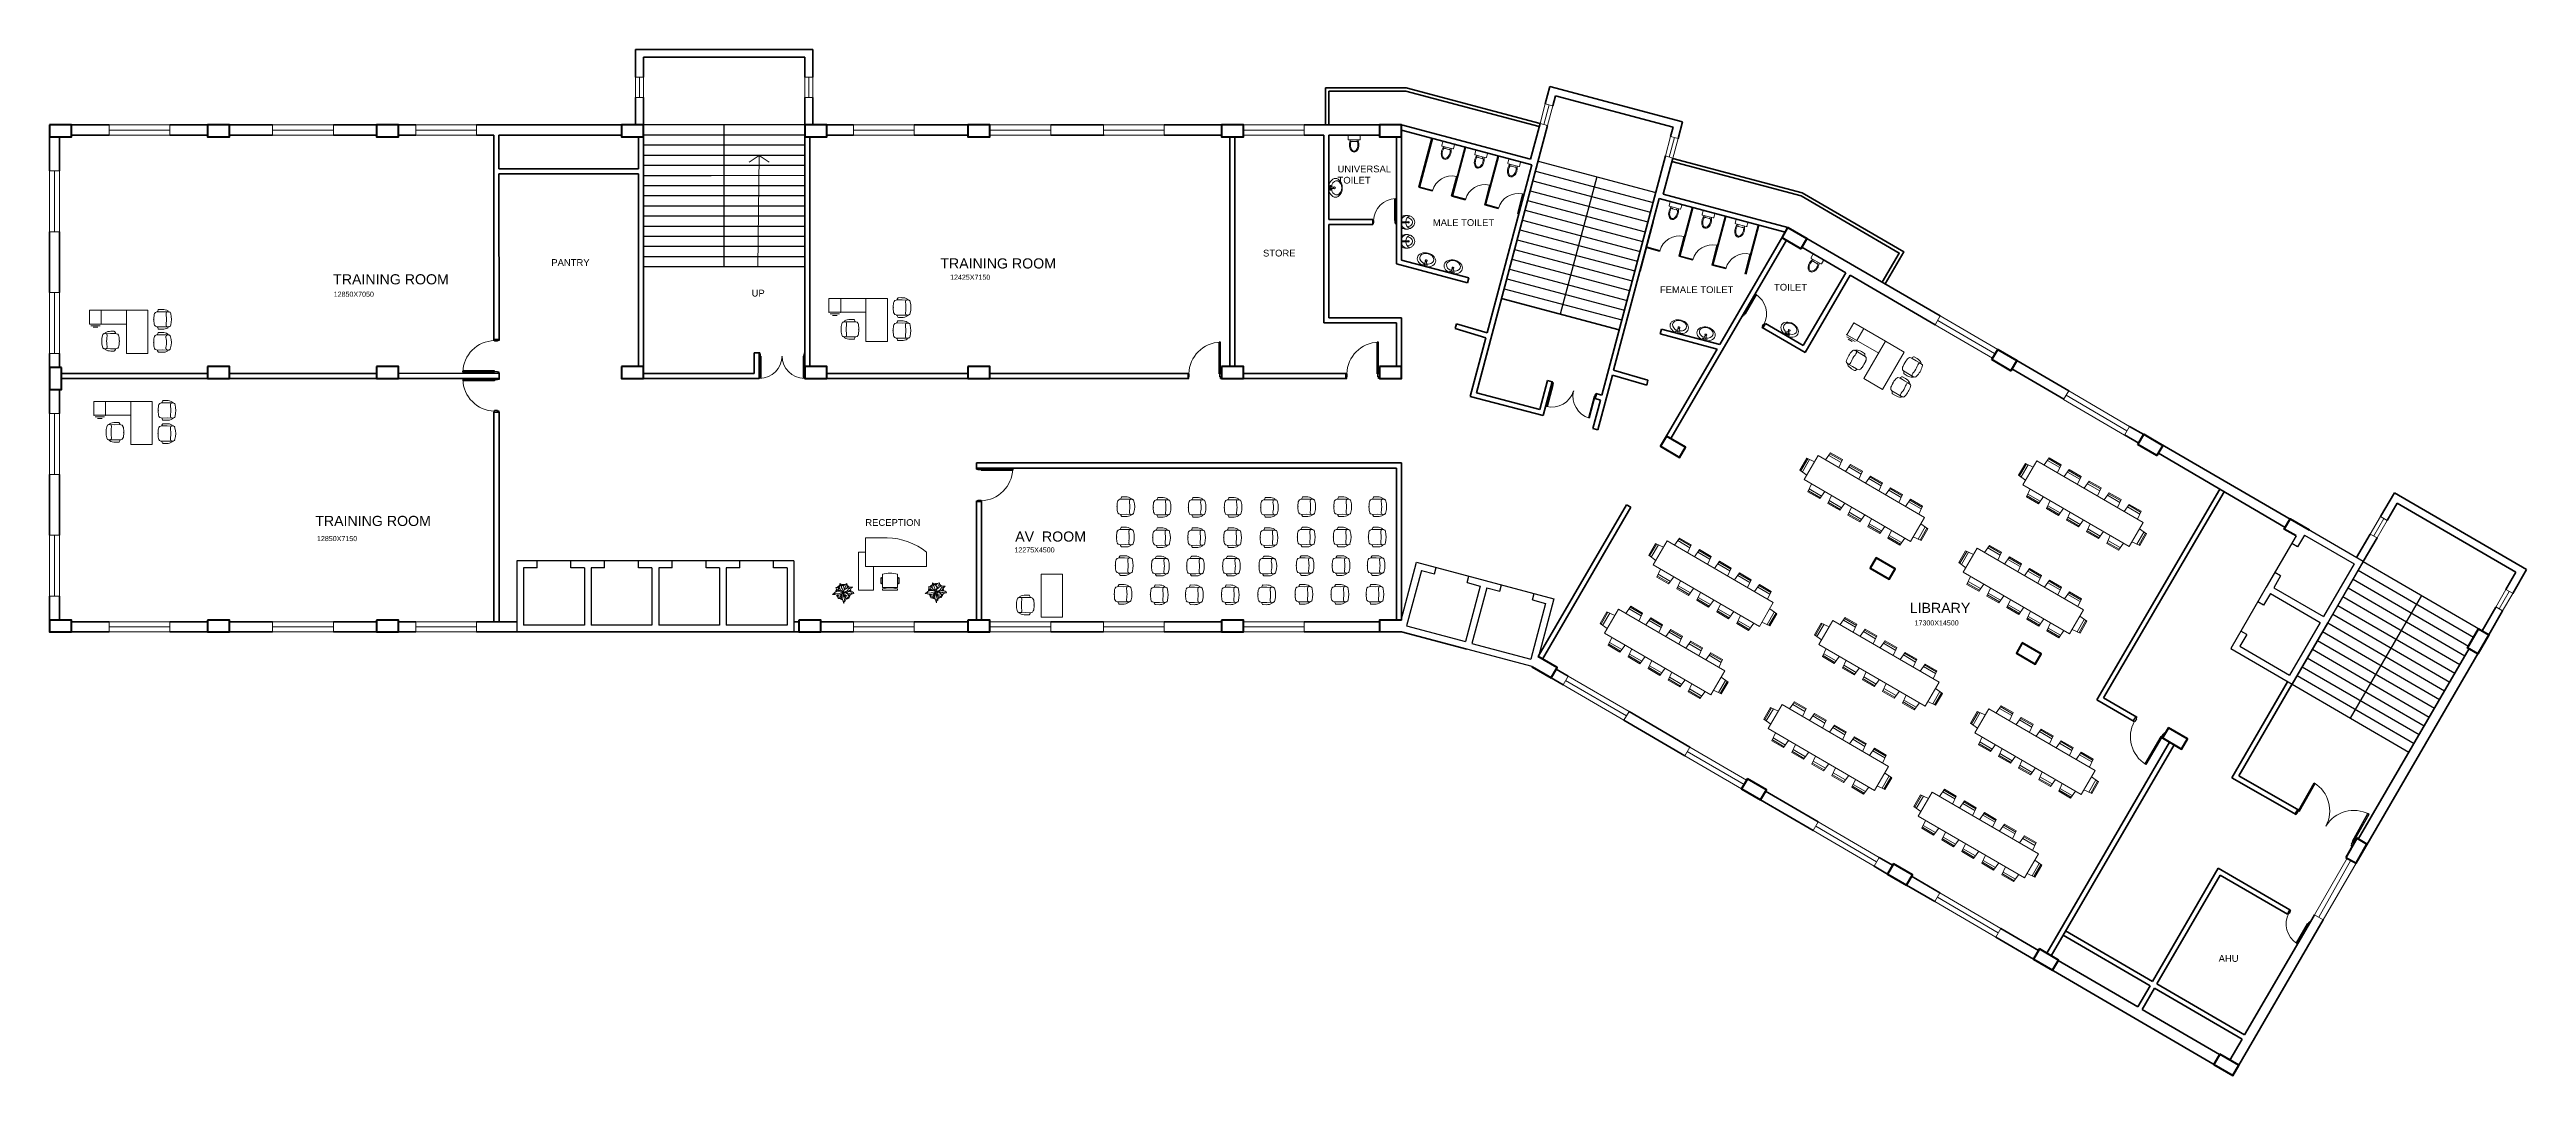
# Model space of a CAD drawing. Header units: millimetres. Extents: x 3079 to 579737, y 1565 to 1161826.
# Drawn here: x 81510 to 154797, y 776595 to 806945 of the extents above; entities that cross this region are included whole.
import ezdxf

# ---------------------------------------------------------------- set-up
doc = ezdxf.new("R2010")
doc.units = ezdxf.units.MM
for name, color, linetype, lineweight in [('1', 7, 'Continuous', 35), ('A_COL', 250, 'Continuous', 40), ('A_ELE1', 250, 'Continuous', 20), ('A_WIN-DOR', 250, 'Continuous', 30), ('DOOR', 250, 'Continuous', 15), ('IG-Area', 250, 'Continuous', 30), ('partition', 253, 'Continuous', 5), ('SILL', 251, 'Continuous', 18), ('WINDOW', 252, 'Continuous', 15)]:
    doc.layers.add(name, color=color, linetype=linetype, lineweight=lineweight)
doc.layers.add('FURNITURE', color=253, linetype='Continuous', lineweight=5, transparency=0.05)
doc.layers.add('TREES', color=72, linetype='Continuous', lineweight=5, transparency=0.05)
doc.styles.get("Standard").update_dxf_attribs({"font": 'arial.ttf'})

msp = doc.modelspace()

# ---------------------------------------------------------------- texts
at = {"layer": 'IG-Area', "attachment_point": 1}
for s, insert, char_height in [('UNIVERSAL\\PTOILET', (119620, 803513), 200), ('MALE TOILET', (122438, 801927), 200), ('TRAINING ROOM ', (89902, 800298), 300), ('PANTRY', (96356, 800745), 200), ('TRAINING ROOM ', (107867, 800768), 300), ('12425X7150', (108156, 800285), 150), ('12850X7050', (89919, 799782), 150), ('UP', (102283, 799839), 200), ('FEMALE TOILET', (129157, 799941), 200), (' TOILET', (132456, 800014), 200), ('TRAINING ROOM ', (89371, 793150), 300), ('RECEPTION', (105647, 793053), 200), ('12850X7150', (89424, 792553), 150), ('AV  ROOM ', (110082, 792688), 300), ('12275X4500', (110060, 792218), 150), ('LIBRARY ', (136549, 790577), 300), ('17300X14500', (136693, 790058), 150), ('AHU', (145689, 780157), 200)]:
    msp.add_mtext_dynamic_manual_height_columns(s, width=38356.19, gutter_width=12.5, heights=[0], dxfattribs=dict(at, insert=insert, char_height=char_height))
at = {"layer": 'IG-Area', "insert": (117414, 801023), "char_height": 200, "attachment_point": 1, "rotation": 0.00004}
msp.add_mtext_dynamic_manual_height_columns('STORE', width=38356.19, gutter_width=12.5, heights=[0], dxfattribs=at)

# ---------------------------------------------------------------- linework, layer by layer
for p, q in [((103860, 804715), (99083, 804713)), ((101472, 800514), (101470, 804714)), ((103860, 804715), (103860, 798515)), ((101083, 804415), (99083, 804415)), ((101083, 804115), (99083, 804115)), ((103860, 804415), (101083, 804415)), ((103860, 804115), (101083, 804115)), ((101083, 803815), (99083, 803815)), ((101083, 803515), (99083, 803515)), ((103860, 803815), (101083, 803815)), ((103860, 803515), (101083, 803515)), ((125474, 803350), (128955, 802424)), ((125552, 803640), (129032, 802714)), ((125553, 803639), (129032, 802714)), ((101083, 803214), (99083, 803213)), ((101083, 802914), (99083, 802913)), ((101083, 802614), (99084, 802613)), ((103860, 803215), (101083, 803214)), ((103860, 802915), (101083, 802914)), ((103860, 802615), (101083, 802614)), ((125320, 802770), (128801, 801844)), ((125397, 803060), (128878, 802134)), ((127291, 803177), (126211, 799118)), ((101083, 802315), (99084, 802315)), ((101084, 802015), (99084, 802015)), ((103860, 802315), (101083, 802315)), ((103860, 802015), (101084, 802015)), ((125089, 801900), (128569, 800974)), ((125166, 802190), (128646, 801264)), ((125243, 802480), (128723, 801554)), ((101084, 801714), (99084, 801713)), ((101084, 801415), (99084, 801415)), ((101084, 801115), (99084, 801115)), ((103860, 801715), (101084, 801714)), ((103860, 801415), (101084, 801415)), ((103860, 801115), (101084, 801115)), ((124858, 801030), (128338, 800104)), ((124935, 801320), (128415, 800394)), ((125012, 801610), (128492, 800684)), ((101084, 800815), (99084, 800815)), ((101084, 800514), (99085, 800513)), ((103860, 800815), (101084, 800815)), ((103860, 800515), (101084, 800514)), ((124703, 800450), (128184, 799525)), ((124780, 800740), (128261, 799815)), ((124472, 799581), (127951, 798655)), ((124549, 799871), (128029, 798945)), ((124626, 800160), (128106, 799235)), ((121510, 797215), (121510, 797215)), ((147981, 792556), (147100, 791039)), ((148026, 792236), (147853, 792336)), ((148227, 792582), (148026, 792236)), ((149970, 791800), (148155, 792855)), ((148227, 792582), (149697, 791728)), ((150376, 792497), (150376, 792497)), ((97435, 791815), (95335, 791815)), ((95335, 791815), (95335, 789715)), ((95935, 791615), (95535, 791615)), ((95535, 791615), (95535, 789915)), ((95935, 791615), (95935, 791815)), ((96935, 791615), (96935, 791815)), ((97335, 791615), (96935, 791615)), ((97335, 791615), (97335, 789915)), ((99535, 791815), (97435, 791815)), ((97935, 791615), (97535, 791615)), ((97535, 791615), (97535, 789915)), ((97935, 791615), (97935, 791815)), ((98935, 791615), (98935, 791815)), ((99335, 791615), (98935, 791615)), ((99335, 791615), (99335, 789915)), ((101635, 791815), (99535, 791815)), ((99935, 791615), (99535, 791615)), ((99535, 791615), (99535, 789915)), ((99935, 791615), (99935, 791815)), ((100935, 791615), (100935, 791815)), ((101335, 791615), (100935, 791615)), ((101335, 791615), (101335, 789915)), ((101935, 791615), (101535, 791615)), ((101535, 791615), (101535, 789915)), ((103535, 791815), (101635, 791815)), ((101935, 791615), (101935, 791815)), ((102935, 791615), (102935, 791815)), ((103335, 791615), (102935, 791615)), ((103335, 791615), (103335, 789915)), ((103535, 791815), (103535, 789715)), ((121503, 790065), (121959, 791780)), ((122101, 791535), (121664, 789892)), ((121959, 791780), (123989, 791240)), ((122101, 791535), (122488, 791432)), ((122488, 791432), (122539, 791626)), ((149970, 791800), (147860, 788169)), ((149697, 791728), (148793, 790171)), ((148915, 789984), (149970, 791800)), ((149820, 791541), (153233, 789557)), ((149970, 791800), (153429, 789791)), ((123841, 791072), (123404, 789430)), ((123454, 791175), (123505, 791369)), ((123454, 791175), (123841, 791072)), ((124034, 791021), (123597, 789378)), ((123989, 791240), (126018, 790700)), ((124034, 791021), (124420, 790918)), ((124420, 790918), (124472, 791112)), ((125387, 790661), (125438, 790854)), ((147100, 791039), (146045, 789224)), ((147222, 790852), (147021, 790507)), ((147222, 790852), (148692, 789998)), ((147524, 791371), (147323, 791025)), ((147323, 791025), (148793, 790171)), ((147524, 791371), (147351, 791472)), ((149368, 790763), (152826, 788753)), ((149518, 791022), (152977, 789012)), ((149590, 787164), (151700, 790795)), ((149669, 791281), (153082, 789298)), ((125773, 790558), (125336, 788915)), ((125387, 790661), (125773, 790558)), ((126018, 790700), (125561, 788984)), ((147021, 790507), (146848, 790607)), ((149066, 790244), (152525, 788234)), ((149217, 790503), (152675, 788494)), ((153891, 790454), (153891, 790453)), ((95335, 789715), (97435, 789715)), ((97435, 789715), (95335, 789715)), ((97335, 789915), (95535, 789915)), ((97435, 789715), (99535, 789715)), ((99335, 789915), (97535, 789915)), ((104010, 789715), (99010, 789715)), ((101335, 789915), (99535, 789915)), ((99535, 789715), (101635, 789715)), ((103335, 789915), (101535, 789915)), ((101635, 789715), (103535, 789715)), ((121664, 789892), (123404, 789430)), ((123597, 789378), (125336, 788915)), ((146519, 789642), (146318, 789296)), ((146318, 789296), (147788, 788442)), ((146519, 789642), (146346, 789742)), ((148692, 789998), (147788, 788442)), ((147860, 788169), (148915, 789984)), ((148915, 789984), (147860, 788169)), ((148614, 789466), (152073, 787456)), ((148765, 789725), (152223, 787715)), ((148915, 789984), (152374, 787975)), ((153425, 789783), (153429, 789791)), ((125382, 788697), (123449, 789211)), ((146045, 789224), (147860, 788169)), ((148162, 788687), (151620, 786678)), ((148313, 788947), (151771, 786937)), ((148463, 789206), (151922, 787197)), ((151319, 786159), (153099, 789222)), ((147860, 788169), (151319, 786159)), ((148011, 788428), (151470, 786418))]:
    msp.add_line(p, q)
at = {"layer": '1'}
for p, q in [((104090, 806945), (98852, 806945)), ((98852, 806130), (98852, 806945)), ((104090, 806130), (104090, 806945)), ((103860, 806715), (99082, 806715)), ((99082, 806130), (99082, 806715)), ((103860, 806130), (103860, 806715)), ((98852, 804715), (98852, 805530)), ((99082, 804715), (99082, 805530)), ((103860, 804715), (103860, 805530)), ((104090, 804715), (104090, 805530)), ((119260, 805815), (121651, 805815)), ((119260, 805815), (119260, 804715)), ((119360, 805715), (121638, 805715)), ((119360, 805715), (119360, 804715)), ((125587, 804665), (121638, 805715)), ((125613, 804761), (121651, 805815)), ((125767, 805341), (125904, 805853)), ((125904, 805853), (129827, 804810)), ((125990, 805282), (126067, 805572)), ((126067, 805572), (129546, 804647)), ((81510, 804715), (83273, 804715)), ((85073, 804715), (86185, 804715)), ((86185, 804715), (86835, 804715)), ((88110, 804715), (86835, 804715)), ((89910, 804715), (91185, 804715)), ((91835, 804715), (92348, 804715)), ((94148, 804715), (99082, 804715)), ((105294, 804715), (104510, 804715)), ((107094, 804715), (108685, 804715)), ((108685, 804715), (109335, 804715)), ((111135, 804715), (112694, 804715)), ((114494, 804715), (116185, 804715)), ((118635, 804715), (119260, 804715)), ((119260, 804715), (121510, 804715)), ((125330, 803698), (121510, 804714)), ((123730, 796789), (125835, 804702)), ((125330, 803698), (125613, 804761)), ((129696, 804316), (129827, 804810)), ((81510, 804365), (81510, 803353)), ((81810, 803353), (81810, 804365)), ((83273, 804415), (82160, 804415)), ((85073, 804415), (86185, 804415)), ((88110, 804415), (86835, 804415)), ((89910, 804415), (91185, 804415)), ((91835, 804415), (92348, 804415)), ((94148, 804415), (94660, 804415)), ((94660, 804415), (94660, 798368)), ((94803, 804415), (98432, 804415)), ((94803, 804415), (94804, 803415)), ((98933, 803415), (98932, 804365)), ((99085, 797515), (99082, 804415)), ((103860, 797215), (103860, 804415)), ((104010, 797565), (104010, 804365)), ((104510, 804415), (105294, 804415)), ((107094, 804415), (108685, 804415)), ((111135, 804415), (112694, 804415)), ((112694, 804415), (112710, 804415)), ((114494, 804415), (116185, 804415)), ((116435, 797565), (116435, 804365)), ((116585, 797565), (116585, 804365)), ((118635, 804415), (119210, 804415)), ((119210, 804415), (119210, 798863)), ((119360, 804415), (120860, 804415)), ((119360, 804415), (119360, 801915)), ((121360, 804365), (121360, 801915)), ((121510, 804560), (121510, 800717)), ((125369, 803533), (121510, 804560)), ((122414, 804319), (122028, 802869)), ((122426, 804316), (122043, 802878)), ((123392, 804059), (123006, 802609)), ((123404, 804056), (123021, 802618)), ((129474, 804375), (129546, 804647)), ((94803, 803415), (98933, 803415)), ((94803, 803265), (98933, 803267)), ((94805, 803265), (94809, 798368)), ((98935, 797565), (98933, 803267)), ((124370, 803799), (123984, 802349)), ((124382, 803795), (123999, 802357)), ((125369, 803533), (124048, 798565)), ((127438, 796722), (129320, 803796)), ((129256, 802663), (129542, 803736)), ((122427, 802763), (122028, 802869)), ((122430, 802775), (122043, 802878)), ((123405, 802503), (123006, 802609)), ((123408, 802515), (123021, 802618)), ((127789, 797459), (129140, 802538)), ((132867, 801547), (129140, 802538)), ((132946, 801682), (129256, 802663)), ((120660, 801915), (119360, 801915)), ((119360, 801765), (119360, 799013)), ((120660, 801765), (119360, 801765)), ((120660, 801765), (120660, 801915)), ((121360, 801765), (121360, 801915)), ((121360, 801765), (121360, 800602)), ((121510, 801985), (121510, 801985)), ((121510, 801835), (121510, 801835)), ((124383, 802243), (123984, 802349)), ((124386, 802255), (123999, 802357)), ((128955, 801846), (128571, 800396)), ((130120, 802278), (129734, 800829)), ((130132, 802275), (129749, 800837)), ((131098, 802018), (130712, 800569)), ((131110, 802015), (130727, 800577)), ((132076, 801758), (131690, 800308)), ((132088, 801755), (131702, 800305)), ((81510, 801553), (81510, 799753)), ((81810, 799753), (81810, 801553)), ((129155, 800983), (128768, 801086)), ((129158, 800995), (128771, 801097)), ((129480, 795435), (132899, 801304)), ((130930, 798221), (132867, 801547)), ((132770, 801379), (132770, 801379)), ((132825, 801474), (132825, 801474)), ((137452, 799064), (132946, 801682)), ((133076, 801606), (133076, 801606)), ((134654, 800343), (133357, 801096)), ((123463, 800042), (121360, 800602)), ((123502, 800188), (121510, 800717)), ((129158, 800995), (129155, 800983)), ((130133, 800723), (129734, 800829)), ((130136, 800734), (129749, 800837)), ((130703, 800571), (130691, 800574)), ((131111, 800463), (130712, 800569)), ((131114, 800474), (130727, 800577)), ((134654, 800343), (133400, 798190)), ((123463, 800042), (123502, 800188)), ((124473, 799580), (127951, 798655)), ((134783, 800267), (133454, 797984)), ((137301, 798804), (134783, 800267)), ((121360, 798863), (119210, 798863)), ((121510, 799013), (119360, 799013)), ((121360, 797565), (121360, 798863)), ((121510, 797515), (121510, 799013)), ((121510, 798863), (121510, 798863)), ((123103, 798688), (123141, 798833)), ((123141, 798833), (124048, 798565)), ((131616, 799056), (131596, 799067)), ((131672, 799197), (131672, 799197)), ((132201, 798715), (132277, 798844)), ((133400, 798190), (132277, 798844)), ((94809, 798368), (94660, 798368)), ((123103, 798688), (124009, 798420)), ((124009, 798420), (123547, 796682)), ((129168, 798531), (129206, 798676)), ((130850, 798084), (129168, 798531)), ((130930, 798221), (129206, 798676)), ((133454, 797984), (132182, 798726)), ((81510, 797953), (81510, 797540)), ((81510, 796890), (81510, 797540)), ((81810, 797540), (81810, 797953)), ((86185, 797365), (81860, 797365)), ((91183, 797365), (86835, 797365)), ((94810, 797368), (91833, 797365)), ((94660, 797368), (94660, 797365)), ((94810, 797368), (94810, 797215)), ((99085, 797365), (102355, 797365)), ((102355, 797969), (102355, 797365)), ((102355, 797969), (102505, 797969)), ((102505, 797969), (102505, 797215)), ((108685, 797365), (104510, 797365)), ((115218, 797365), (109335, 797365)), ((116185, 797365), (116153, 797365)), ((119893, 797365), (116835, 797365)), ((119860, 797365), (119860, 797215)), ((120860, 797365), (120828, 797365)), ((121510, 797365), (121510, 797365)), ((127789, 797459), (128804, 797160)), ((129175, 795208), (130850, 798084)), ((139436, 797911), (139155, 798074)), ((139574, 797502), (141110, 796603)), ((141252, 796847), (139715, 797744)), ((81510, 796890), (81510, 796178)), ((81810, 796178), (81810, 796890)), ((94810, 797216), (81860, 797215)), ((91508, 797215), (91510, 797215)), ((91508, 797215), (91508, 797215)), ((99085, 797215), (102505, 797215)), ((112710, 797215), (103860, 797215)), ((112710, 797215), (115217, 797215)), ((116153, 797215), (119860, 797215)), ((120860, 797215), (121510, 797215)), ((121510, 797215), (121510, 797215)), ((123547, 796682), (125708, 796116)), ((123730, 796789), (125601, 796299)), ((125828, 797151), (125601, 796299)), ((125973, 797112), (125708, 796116)), ((125828, 797151), (125973, 797112)), ((127282, 796764), (127244, 796619)), ((127261, 796769), (127438, 796722)), ((127320, 795694), (127751, 797314)), ((127751, 797314), (128766, 797015)), ((128766, 797015), (128804, 797160)), ((94660, 796216), (94660, 790015)), ((94810, 796216), (94660, 796216)), ((94810, 796216), (94811, 790015)), ((127175, 795732), (127400, 796577)), ((127244, 796619), (127400, 796577)), ((127175, 795732), (127320, 795694)), ((142908, 795551), (143328, 795305)), ((143052, 795797), (143472, 795553)), ((143478, 795562), (147801, 793051)), ((112710, 794715), (108935, 794715)), ((108935, 794533), (108935, 794715)), ((112710, 794565), (108935, 794565)), ((109085, 794533), (109085, 794565)), ((112710, 794715), (121510, 794715)), ((112710, 794565), (121360, 794565)), ((121360, 790065), (121360, 794565)), ((121510, 790065), (121510, 794715)), ((143906, 795006), (147660, 792809)), ((81510, 794378), (81510, 792578)), ((81810, 792578), (81810, 794378)), ((142081, 787709), (145727, 793940)), ((142286, 787763), (145856, 793865)), ((150478, 793131), (150888, 793836)), ((154797, 791563), (150888, 793836)), ((108935, 790065), (108935, 793597)), ((109085, 790065), (109085, 793598)), ((125552, 788989), (128168, 793480)), ((125682, 788914), (128298, 793404)), ((128298, 793404), (128168, 793480)), ((150677, 793016), (150971, 793522)), ((154483, 791480), (150971, 793522)), ((149772, 791916), (150177, 792613)), ((149970, 791800), (150376, 792497)), ((154797, 791563), (154390, 790858)), ((81510, 790778), (81510, 790065)), ((81810, 790065), (81810, 790778)), ((154483, 791480), (154191, 790973)), ((81510, 789715), (81510, 790065)), ((153891, 790453), (153484, 789748)), ((154090, 790338), (153684, 789633)), ((83273, 789715), (81510, 789715)), ((81810, 789715), (81810, 789715)), ((83273, 790015), (82160, 790015)), ((85073, 790015), (86185, 790015)), ((88110, 789715), (85073, 789715)), ((88110, 790015), (86835, 790015)), ((89910, 790015), (91185, 790015)), ((92348, 789715), (89910, 789715)), ((92348, 790015), (91835, 790015)), ((94148, 790015), (95335, 790015)), ((105294, 789715), (94148, 789715)), ((95335, 790015), (94660, 790015)), ((103685, 790015), (103535, 790015)), ((105294, 790015), (104335, 790015)), ((107094, 790015), (108685, 790015)), ((108685, 789715), (107094, 789715)), ((109010, 789715), (109310, 789715)), ((111135, 790015), (112694, 790015)), ((111135, 789715), (112694, 789715)), ((114494, 790015), (116185, 790015)), ((114494, 789715), (116185, 789715)), ((116835, 789715), (116810, 789715)), ((120860, 790015), (118635, 790015)), ((121510, 789715), (118635, 789715)), ((121510, 789715), (123449, 789211)), ((149756, 782873), (153684, 789633)), ((153381, 789809), (153425, 789783)), ((126443, 788412), (126089, 788619)), ((149822, 783584), (153098, 789223)), ((126292, 788153), (125937, 788359)), ((147726, 788236), (146079, 785402)), ((147856, 788161), (146285, 785457)), ((128092, 787103), (129892, 786053)), ((128243, 787362), (130043, 786312)), ((143190, 787065), (142081, 787709)), ((143265, 787195), (142286, 787763)), ((140603, 780211), (144232, 786459)), ((140732, 780136), (144372, 786377)), ((144027, 786579), (143999, 786595)), ((144102, 786709), (144074, 786725)), ((131572, 785073), (132134, 784746)), ((133843, 784096), (132285, 785005)), ((146079, 785402), (147983, 784317)), ((146285, 785457), (148057, 784448)), ((133692, 783837), (132134, 784746)), ((148029, 784463), (147955, 784333)), ((143035, 784085), (143035, 784085)), ((135492, 782787), (135891, 782554)), ((135643, 783046), (136042, 782813)), ((143734, 779378), (145678, 782724)), ((145678, 782724), (147797, 781492)), ((149495, 783022), (149495, 783022)), ((135891, 782554), (136453, 782227)), ((137292, 781737), (136453, 782227)), ((137443, 781996), (136604, 782486)), ((143864, 779303), (145732, 782518)), ((145732, 782518), (147722, 781362)), ((147722, 781362), (147797, 781492)), ((148402, 781140), (148524, 781349)), ((139092, 780687), (140210, 780035)), ((139243, 780946), (140361, 780294)), ((141087, 780744), (143659, 779249)), ((141162, 780873), (143734, 779378)), ((146108, 776595), (148783, 781198)), ((146459, 777795), (148402, 781140)), ((140210, 780035), (146108, 776595)), ((140938, 779992), (143295, 778622)), ((143295, 778622), (143659, 779249)), ((143425, 778547), (143789, 779173)), ((143789, 779173), (146383, 777666)), ((143864, 779303), (146459, 777795)), ((143425, 778547), (145717, 777215)), ((146025, 777049), (146383, 777666)), ((145849, 776746), (145849, 776746))]:
    msp.add_line(p, q, dxfattribs=at)
for points in [[(135734, 800062), (136237, 800926), (133333, 802614), (129513, 803630)], [(135821, 800011), (136373, 800963), (133371, 802707), (129539, 803726)]]:
    msp.add_lwpolyline(points, dxfattribs=at)
at = {"layer": 'A_COL'}
for points in [[(81510, 804715), (81510, 804365), (82160, 804365), (82160, 804715)], [(86185, 804715), (86185, 804365), (86835, 804365), (86835, 804715)], [(91185, 804715), (91185, 804365), (91835, 804365), (91835, 804715)], [(98432, 804715), (98432, 804365), (99082, 804365), (99082, 804715)], [(103860, 804715), (103860, 804365), (104510, 804365), (104510, 804715)], [(108685, 804715), (108685, 804365), (109335, 804365), (109335, 804715)], [(116185, 804715), (116185, 804365), (116835, 804365), (116835, 804715)], [(120860, 804715), (120860, 804365), (121510, 804365), (121510, 804715)], [(132770, 801379), (132946, 801682), (133507, 801354), (133331, 801052)], [(81860, 797540), (81510, 797540), (81510, 796890), (81860, 796890)], [(86185, 797565), (86185, 797215), (86835, 797215), (86835, 797565)], [(91183, 797565), (91183, 797215), (91833, 797215), (91833, 797565)], [(98435, 797565), (98435, 797215), (99085, 797215), (99085, 797565)], [(103860, 797565), (103860, 797215), (104510, 797215), (104510, 797565)], [(108685, 797565), (108685, 797215), (109335, 797215), (109335, 797565)], [(116185, 797565), (116185, 797215), (116835, 797215), (116835, 797565)], [(120860, 797565), (120860, 797215), (121510, 797215), (121510, 797565)], [(138979, 797772), (139156, 798075), (139717, 797747), (139541, 797445)], [(129351, 795510), (129175, 795208), (129736, 794880), (129913, 795183)], [(143302, 795261), (143478, 795563), (144040, 795235), (143863, 794933)], [(135556, 791905), (135380, 791603), (135942, 791275), (136118, 791578)], [(81510, 790065), (81510, 789715), (82160, 789715), (82160, 790065)], [(86185, 790065), (86185, 789715), (86835, 789715), (86835, 790065)], [(91185, 790065), (91185, 789715), (91835, 789715), (91835, 790065)], [(103685, 790065), (103685, 789715), (104335, 789715), (104335, 790065)], [(108685, 790065), (108685, 789715), (109335, 789715), (109335, 790065)], [(116185, 790065), (116185, 789715), (116835, 789715), (116835, 790065)], [(139880, 789393), (139704, 789091), (140265, 788763), (140441, 789066)], [(153355, 789072), (153053, 789249), (153382, 789810), (153684, 789633)], [(144203, 786881), (144027, 786579), (144588, 786251), (144765, 786554)], [(131748, 785375), (131572, 785073), (132134, 784746), (132310, 785048)], [(149452, 783047), (149756, 782873), (150078, 783438), (149774, 783611)], [(136068, 782856), (135891, 782554), (136453, 782227), (136629, 782529)], [(140387, 780337), (140210, 780035), (140772, 779708), (140948, 780010)], [(145723, 777225), (145547, 776923), (146108, 776595), (146285, 776898)]]:
    msp.add_lwpolyline(points, close=True, dxfattribs=at)
for points in [[(147981, 792556), (147632, 792760), (147808, 793062), (148370, 792735), (148368, 792731)], [(121510, 790065), (120860, 790065), (120860, 789715)], [(121510, 789715), (121510, 789715)], [(125382, 788697), (125376, 788687), (125937, 788359), (126114, 788662), (125552, 788989)]]:
    msp.add_lwpolyline(points, dxfattribs=at)
at = {"layer": 'A_ELE1', "transparency": 33554687}
for centre, radius, start, end in [((121359, 801863), 676, 91.74202, 178.25781), ((131636, 799131), 676, 331.51862, 58.03441), ((94702, 797371), 966, 91.74642, 178.26221), ((116183, 797323), 966, 91.74202, 178.25781), ((120858, 797323), 966, 91.74202, 178.25781), ((102507, 797893), 676, 271.74205, 358.25784), ((103858, 797893), 676, 181.74219, 268.25798), ((94703, 797213), 966, 181.74625, 268.26205), ((125955, 797039), 676, 256.84654, 343.36234), ((127261, 796691), 676, 166.84668, 253.36248), ((109043, 794562), 966, 271.74212, 358.25792), ((144046, 786617), 966, 151.59767, 238.11346), ((148010, 784425), 966, 332.06668, 58.58243), ((149688, 783470), 966, 62.06647, 148.58227), ((148010, 784425), 966, 332.06664, 332.06668), ((148363, 781076), 676, 151.58457, 238.10036)]:
    msp.add_arc(centre, radius, start, end, dxfattribs=at)
at = {"layer": 'A_WIN-DOR', "transparency": 33554687}
for p, q in [((121312, 801884), (121312, 802538)), ((121338, 801884), (121338, 802539)), ((120683, 801893), (120660, 801893)), ((120683, 801884), (120683, 801893)), ((120683, 801788), (120683, 801820)), ((120683, 801820), (120692, 801820)), ((120692, 801820), (120692, 801884)), ((121328, 801820), (121328, 801884)), ((121338, 801820), (121328, 801820)), ((121338, 801893), (121338, 801916)), ((121338, 801893), (121360, 801893)), ((121338, 801788), (121338, 801820)), ((121360, 801893), (121360, 801788)), ((131664, 799139), (131994, 799705)), ((131686, 799126), (132015, 799692)), ((131649, 799158), (131596, 799067)), ((131615, 799056), (131632, 799083)), ((131632, 799083), (131640, 799079)), ((131640, 799079), (131672, 799134)), ((131668, 799147), (131649, 799158)), ((131668, 799147), (131680, 799166)), ((94659, 798368), (94809, 798368)), ((94660, 798336), (94660, 798368)), ((94673, 798336), (94660, 798336)), ((94764, 798322), (94673, 798322)), ((94810, 798336), (94764, 798336)), ((94764, 798336), (94764, 798322)), ((116117, 797352), (116117, 798288)), ((116153, 797352), (116153, 798288)), ((120792, 797352), (120792, 798288)), ((120828, 797352), (120828, 798288)), ((132182, 798726), (132198, 798754)), ((132189, 798758), (132222, 798814)), ((132198, 798754), (132189, 798758)), ((132230, 798809), (132234, 798817)), ((132234, 798817), (132254, 798805)), ((94673, 797400), (93737, 797400)), ((94673, 797437), (93738, 797436)), ((94660, 797400), (94627, 797400)), ((94660, 797400), (94660, 797368)), ((94660, 797368), (94810, 797368)), ((94764, 797414), (94673, 797414)), ((94764, 797400), (94764, 797414)), ((94810, 797400), (94764, 797400)), ((94810, 797368), (94810, 797400)), ((102505, 797864), (102505, 797969)), ((102527, 797864), (102505, 797864)), ((102527, 797969), (102527, 797937)), ((102527, 797937), (102537, 797937)), ((102527, 797873), (102527, 797217)), ((102527, 797864), (102527, 797841)), ((102537, 797937), (102537, 797873)), ((102553, 797873), (102553, 797218)), ((103182, 797873), (103182, 797864)), ((103182, 797873), (103182, 797873)), ((103182, 797864), (103182, 797864)), ((103812, 797873), (103812, 797218)), ((103838, 797937), (103828, 797937)), ((103828, 797937), (103828, 797873)), ((103838, 797969), (103838, 797937)), ((103838, 797873), (103838, 797217)), ((103838, 797864), (103838, 797841)), ((103838, 797864), (103860, 797864)), ((103860, 797864), (103860, 797969)), ((115185, 797367), (115185, 797217)), ((115217, 797365), (115185, 797365)), ((115217, 797352), (115217, 797365)), ((116153, 797365), (116153, 797398)), ((116153, 797365), (116185, 797365)), ((116185, 797365), (116185, 797215)), ((119860, 797367), (119860, 797217)), ((119892, 797365), (119860, 797365)), ((119892, 797352), (119892, 797365)), ((120828, 797365), (120828, 797398)), ((120828, 797365), (120860, 797365)), ((120860, 797365), (120860, 797215)), ((94673, 797184), (93737, 797184)), ((94673, 797147), (93738, 797147)), ((94660, 797184), (94627, 797184)), ((94660, 797216), (94810, 797216)), ((94660, 797184), (94660, 797216)), ((94765, 797170), (94673, 797170)), ((94810, 797184), (94765, 797184)), ((94765, 797184), (94765, 797170)), ((94810, 797216), (94810, 797184)), ((115217, 797215), (115217, 797261)), ((115217, 797261), (115231, 797261)), ((115231, 797261), (115231, 797352)), ((116140, 797261), (116140, 797352)), ((116153, 797261), (116140, 797261)), ((116153, 797215), (116153, 797261)), ((116185, 797215), (116153, 797215)), ((119892, 797215), (119892, 797261)), ((119892, 797261), (119906, 797261)), ((119906, 797261), (119906, 797352)), ((120815, 797261), (120815, 797352)), ((120828, 797261), (120815, 797261)), ((120828, 797215), (120828, 797261)), ((120860, 797215), (120828, 797215)), ((125969, 797013), (125801, 796380)), ((125994, 797007), (125826, 796374)), ((125946, 797010), (125973, 797112)), ((125967, 797005), (125946, 797010)), ((125967, 797005), (125961, 796982)), ((125995, 797073), (125979, 797011)), ((125994, 797106), (125986, 797075)), ((125986, 797075), (125995, 797073)), ((126603, 796845), (126600, 796836)), ((126600, 796836), (126600, 796836)), ((126603, 796845), (126603, 796845)), ((127211, 796683), (127043, 796050)), ((127236, 796677), (127067, 796043)), ((127243, 796741), (127227, 796679)), ((127234, 796668), (127228, 796646)), ((127234, 796668), (127255, 796662)), ((127252, 796738), (127243, 796741)), ((127261, 796769), (127252, 796738)), ((127255, 796662), (127282, 796764)), ((94659, 796216), (94809, 796216)), ((94673, 796248), (94660, 796248)), ((94660, 796248), (94660, 796216)), ((94765, 796262), (94673, 796262)), ((94765, 796248), (94765, 796262)), ((94810, 796248), (94765, 796248)), ((109085, 794565), (108935, 794565)), ((108935, 794565), (108935, 794533)), ((108935, 794533), (108981, 794533)), ((108981, 794533), (108981, 794519)), ((108981, 794519), (109072, 794519)), ((109072, 794533), (110008, 794533)), ((109072, 794497), (110008, 794497)), ((109085, 794533), (109085, 794565)), ((109085, 794533), (109118, 794533)), ((108935, 793597), (108981, 793597)), ((109087, 793565), (108937, 793565)), ((108981, 793597), (108981, 793611)), ((108981, 793611), (109072, 793611)), ((109072, 793597), (109085, 793597)), ((109085, 793597), (109085, 793565)), ((143161, 787080), (143237, 787209)), ((143254, 787148), (143208, 787069)), ((143265, 787195), (143242, 787155)), ((143242, 787155), (143254, 787148)), ((143190, 787065), (143162, 787081)), ((143196, 787076), (143190, 787065)), ((143974, 786624), (143504, 785816)), ((144006, 786606), (143535, 785797)), ((143999, 786595), (143983, 786567)), ((144040, 786692), (143994, 786613)), ((143999, 786595), (144027, 786579)), ((144027, 786579), (144102, 786709)), ((144051, 786685), (144040, 786692)), ((144074, 786725), (144051, 786685)), ((144102, 786709), (144074, 786725)), ((148050, 784436), (148514, 785250)), ((148082, 784418), (148545, 785231)), ((148029, 784463), (147955, 784333)), ((147955, 784333), (147983, 784317)), ((147983, 784317), (148005, 784357)), ((148005, 784357), (148017, 784350)), ((148017, 784350), (148062, 784430)), ((148057, 784448), (148029, 784463)), ((148057, 784448), (148073, 784476)), ((149645, 783528), (150108, 784340)), ((149677, 783510), (150140, 784323)), ((148864, 783973), (148864, 783973)), ((148864, 783973), (148864, 783973)), ((149620, 783437), (149665, 783516)), ((149632, 783430), (149620, 783437)), ((149711, 783505), (149637, 783375)), ((149683, 783521), (149700, 783549)), ((149683, 783521), (149711, 783505)), ((149609, 783390), (149632, 783430)), ((149637, 783375), (149609, 783390)), ((147764, 781390), (147744, 781401)), ((147768, 781398), (147764, 781390)), ((147809, 781448), (147776, 781393)), ((147816, 781481), (147800, 781453)), ((147800, 781453), (147809, 781448)), ((148312, 781081), (147984, 780515)), ((148335, 781068), (148005, 780502)), ((148330, 781061), (148319, 781041)), ((148358, 781129), (148326, 781073)), ((148330, 781061), (148349, 781049)), ((148349, 781049), (148402, 781140)), ((148367, 781124), (148358, 781129)), ((148383, 781151), (148367, 781124))]:
    msp.add_line(p, q, dxfattribs=at)
at = {"layer": 'A_WIN-DOR'}
for p, q in [((120660, 801893), (120660, 801788)), ((120660, 801788), (120683, 801788)), ((121338, 801788), (121360, 801788)), ((131615, 799056), (131596, 799067)), ((94810, 798368), (94810, 798336)), ((116153, 798288), (116117, 798288)), ((120828, 798288), (120792, 798288)), ((132201, 798715), (132182, 798726)), ((132254, 798805), (132201, 798715)), ((93737, 797400), (93738, 797436)), ((102527, 797969), (102505, 797969)), ((103838, 797969), (103860, 797969)), ((93737, 797184), (93738, 797147)), ((115185, 797215), (115217, 797215)), ((119860, 797215), (119892, 797215)), ((125994, 797106), (125973, 797112)), ((127261, 796769), (127282, 796764)), ((94810, 796216), (94810, 796248)), ((110008, 794533), (110008, 794497)), ((108935, 793565), (108935, 793597)), ((143237, 787211), (143265, 787195)), ((143535, 785797), (143504, 785816)), ((148514, 785250), (148545, 785231)), ((150140, 784323), (150108, 784340)), ((147744, 781401), (147797, 781492)), ((147797, 781492), (147816, 781481)), ((148383, 781151), (148402, 781140))]:
    msp.add_line(p, q, dxfattribs=at)
at = {"layer": 'A_WIN-DOR', "transparency": 33554687}
for points in [[(120683, 801884), (120692, 801884)], [(121338, 801884), (121312, 801884)], [(131664, 799139), (131686, 799126)], [(94673, 798336), (94673, 798322)], [(132230, 798809), (132222, 798814)], [(94673, 797400), (94673, 797437)], [(102527, 797873), (102553, 797873)], [(103182, 797873), (103182, 797873)], [(103838, 797873), (103812, 797873)], [(94673, 797184), (94673, 797147)], [(115217, 797352), (115231, 797352)], [(116153, 797352), (116117, 797352)], [(119892, 797352), (119906, 797352)], [(120828, 797352), (120792, 797352)], [(125969, 797013), (125994, 797007)], [(126603, 796845), (126603, 796845)], [(127236, 796677), (127211, 796683)], [(94673, 796248), (94673, 796262)], [(109072, 794533), (109072, 794497)], [(109072, 793597), (109072, 793611)], [(143196, 787076), (143208, 787069)], [(144006, 786606), (143974, 786624)], [(148050, 784436), (148082, 784418)], [(148864, 783973), (148864, 783973)], [(149677, 783510), (149645, 783528)], [(147768, 781398), (147776, 781393)], [(148335, 781068), (148312, 781081)]]:
    msp.add_lwpolyline(points, dxfattribs=at)
at = {"layer": 'DOOR'}
for p, q in [((122985, 802615), (123139, 803195)), ((122997, 802612), (122985, 802615)), ((122997, 802612), (123151, 803192)), ((123151, 803192), (123139, 803195)), ((123963, 802355), (124117, 802934)), ((123975, 802352), (124129, 802931)), ((124129, 802931), (124117, 802934)), ((124941, 802094), (125095, 802674)), ((124953, 802091), (125107, 802671)), ((125107, 802671), (125095, 802674)), ((123975, 802352), (123963, 802355)), ((124953, 802091), (124941, 802094)), ((129714, 800839), (129868, 801418)), ((129726, 800836), (129880, 801415)), ((129880, 801415), (129868, 801418)), ((130691, 800574), (130845, 801154)), ((130703, 800571), (130857, 801151)), ((130857, 801151), (130845, 801154)), ((129726, 800836), (129714, 800839)), ((130703, 800571), (130691, 800574)), ((131669, 800314), (131823, 800894)), ((131681, 800311), (131669, 800314)), ((131681, 800311), (131835, 800891)), ((131835, 800891), (131823, 800894))]:
    msp.add_line(p, q, dxfattribs=at)
at = {"layer": 'FURNITURE'}
for p, q in [((119930, 804397), (119930, 804289)), ((120272, 804415), (119948, 804415)), ((119948, 804271), (120272, 804271)), ((120015, 804221), (120206, 804221)), ((120041, 804237), (120041, 804221)), ((120048, 804237), (120041, 804237)), ((120041, 804221), (120048, 804221)), ((120048, 804221), (120048, 804237)), ((120172, 804221), (120172, 804237)), ((120172, 804237), (120179, 804237)), ((120179, 804221), (120172, 804221)), ((120179, 804237), (120179, 804221)), ((120290, 804289), (120290, 804397)), ((122730, 804216), (122702, 804112)), ((122715, 804090), (123028, 804006)), ((123065, 804146), (122752, 804229)), ((122766, 804024), (122951, 803975)), ((122796, 804033), (122792, 804017)), ((122792, 804017), (122799, 804015)), ((122803, 804031), (122796, 804033)), ((122799, 804015), (122803, 804031)), ((122919, 803983), (122923, 803999)), ((122926, 803982), (122919, 803983)), ((122923, 803999), (122930, 803997)), ((122930, 803997), (122926, 803982)), ((123050, 804019), (123078, 804124)), ((123708, 803956), (123680, 803852)), ((124043, 803885), (123730, 803969)), ((123693, 803830), (124006, 803746)), ((123744, 803764), (123929, 803715)), ((123774, 803773), (123770, 803757)), ((123770, 803757), (123777, 803755)), ((123781, 803771), (123774, 803773)), ((123777, 803755), (123781, 803771)), ((123897, 803723), (123901, 803739)), ((123904, 803721), (123897, 803723)), ((123901, 803739), (123908, 803737)), ((123908, 803737), (123904, 803721)), ((124028, 803759), (124056, 803863)), ((124686, 803696), (124658, 803591)), ((124671, 803569), (124984, 803486)), ((125021, 803625), (124708, 803709)), ((124722, 803504), (124907, 803455)), ((124752, 803512), (124748, 803497)), ((124748, 803497), (124755, 803495)), ((124759, 803511), (124752, 803512)), ((124755, 803495), (124759, 803511)), ((124875, 803463), (124879, 803479)), ((124882, 803461), (124875, 803463)), ((124879, 803479), (124886, 803477)), ((124886, 803477), (124882, 803461)), ((125006, 803499), (125034, 803603)), ((119397, 802786), (119397, 802922)), ((119397, 802922), (119425, 802922)), ((119425, 802786), (119397, 802786)), ((119404, 802876), (119404, 802832)), ((119404, 802876), (119491, 802876)), ((119404, 802832), (119491, 802832)), ((119425, 802922), (119425, 802876)), ((119425, 802832), (119425, 802786)), ((119454, 802947), (119454, 802876)), ((119454, 802832), (119454, 802760)), ((121510, 801830), (121510, 801840)), ((121510, 801840), (121520, 801840)), ((121510, 801830), (121520, 801830)), ((121520, 801660), (121520, 802010)), ((121520, 801847), (121617, 801847)), ((121520, 801847), (121617, 801847)), ((121520, 801823), (121617, 801823)), ((121520, 801823), (121618, 801823)), ((121618, 801840), (121618, 801840)), ((121618, 801831), (121618, 801831)), ((121636, 801847), (121696, 801847)), ((121636, 801823), (121696, 801824)), ((129458, 802436), (129430, 802331)), ((129443, 802309), (129756, 802226)), ((129793, 802365), (129480, 802448)), ((129494, 802244), (129679, 802194)), ((129524, 802252), (129520, 802237)), ((129520, 802237), (129527, 802235)), ((129531, 802251), (129524, 802252)), ((129527, 802235), (129531, 802251)), ((129647, 802203), (129651, 802219)), ((129654, 802201), (129647, 802203)), ((129651, 802219), (129658, 802217)), ((129658, 802217), (129654, 802201)), ((129778, 802239), (129806, 802343)), ((130436, 802176), (130408, 802071)), ((130421, 802049), (130734, 801966)), ((130771, 802105), (130458, 802188)), ((130472, 801983), (130657, 801934)), ((130502, 801992), (130498, 801977)), ((130498, 801977), (130505, 801975)), ((130509, 801990), (130502, 801992)), ((130505, 801975), (130509, 801990)), ((130625, 801943), (130629, 801958)), ((130632, 801941), (130625, 801943)), ((130629, 801958), (130636, 801957)), ((130636, 801957), (130632, 801941)), ((130756, 801979), (130784, 802083)), ((131414, 801915), (131386, 801811)), ((131399, 801789), (131712, 801706)), ((131749, 801845), (131436, 801928)), ((131734, 801718), (131762, 801823)), ((121510, 801265), (121510, 801275)), ((121510, 801275), (121520, 801275)), ((121510, 801265), (121520, 801265)), ((121520, 801095), (121520, 801445)), ((121520, 801282), (121617, 801282)), ((121520, 801282), (121617, 801282)), ((121520, 801258), (121617, 801259)), ((121520, 801258), (121618, 801259)), ((121618, 801275), (121618, 801275)), ((121618, 801266), (121618, 801266)), ((121636, 801282), (121696, 801282)), ((121636, 801259), (121696, 801259)), ((131450, 801723), (131635, 801674)), ((131480, 801732), (131476, 801716)), ((131476, 801716), (131483, 801715)), ((131487, 801730), (131480, 801732)), ((131483, 801715), (131487, 801730)), ((131603, 801683), (131607, 801698)), ((131610, 801681), (131603, 801683)), ((131607, 801698), (131614, 801696)), ((131614, 801696), (131610, 801681)), ((122133, 800649), (122202, 800630)), ((122143, 800587), (122150, 800614)), ((122274, 800552), (122143, 800587)), ((122150, 800614), (122194, 800602)), ((122189, 800582), (122212, 800666)), ((122189, 800582), (122232, 800571)), ((122232, 800571), (122254, 800655)), ((122237, 800591), (122281, 800579)), ((122245, 800619), (122314, 800600)), ((122281, 800579), (122274, 800552)), ((122924, 800438), (122993, 800420)), ((122935, 800376), (122942, 800403)), ((123066, 800341), (122935, 800376)), ((122942, 800403), (122986, 800391)), ((122981, 800371), (123003, 800456)), ((122981, 800371), (123023, 800360)), ((123023, 800360), (123046, 800444)), ((123029, 800380), (123073, 800368)), ((123036, 800408), (123105, 800390)), ((123073, 800368), (123066, 800341)), ((133685, 800885), (133631, 800792)), ((133637, 800767), (133917, 800604)), ((133669, 800690), (133834, 800594)), ((133700, 800691), (133692, 800677)), ((133692, 800677), (133698, 800673)), ((133698, 800673), (133706, 800687)), ((133706, 800687), (133700, 800691)), ((133990, 800728), (133710, 800891)), ((133805, 800610), (133813, 800624)), ((133811, 800607), (133805, 800610)), ((133820, 800621), (133811, 800607)), ((133813, 800624), (133820, 800621)), ((133942, 800610), (133996, 800704)), ((105664, 799581), (104572, 799581)), ((104572, 799581), (104572, 799172)), ((104572, 799581), (104572, 799172)), ((104919, 799172), (104919, 799581)), ((105664, 798308), (105664, 799581)), ((105664, 799581), (106300, 799581)), ((106300, 798308), (106300, 799581)), ((106606, 799594), (106589, 799559)), ((106726, 799605), (106625, 799604)), ((106894, 799539), (106894, 799562)), ((83785, 799231), (82693, 799231)), ((82693, 799231), (82693, 798822)), ((82693, 799231), (82693, 798822)), ((83785, 798822), (82693, 798822)), ((82693, 798822), (83040, 798822)), ((83040, 798822), (83040, 799231)), ((83785, 797958), (83785, 799231)), ((83785, 799231), (84422, 799231)), ((84422, 797958), (84422, 799231)), ((84681, 799184), (85043, 799189)), ((84728, 799245), (84711, 799209)), ((84720, 799190), (84862, 799187)), ((84848, 799255), (84746, 799254)), ((84981, 799188), (85061, 799179)), ((85015, 799189), (85015, 799212)), ((85043, 799189), (85053, 799179)), ((85087, 799159), (85096, 799128)), ((105664, 799172), (104572, 799172)), ((104572, 799172), (104919, 799172)), ((104884, 799126), (104607, 799126)), ((104815, 799079), (104676, 799079)), ((104964, 798863), (104954, 798833)), ((105069, 798893), (104989, 798883)), ((105008, 798894), (104997, 798884)), ((105369, 798889), (105008, 798894)), ((105035, 798894), (105035, 798916)), ((105331, 798894), (105189, 798892)), ((105202, 798959), (105304, 798959)), ((105322, 798949), (105340, 798914)), ((106556, 798851), (106918, 798856)), ((106560, 799534), (106921, 799539)), ((106560, 799092), (106921, 799087)), ((106603, 798912), (106586, 798876)), ((106606, 799032), (106589, 799068)), ((106594, 798857), (106736, 798854)), ((106598, 799540), (106740, 799537)), ((106598, 799087), (106740, 799090)), ((106723, 798922), (106621, 798921)), ((106726, 799022), (106625, 799022)), ((106856, 798855), (106936, 798846)), ((106860, 799538), (106940, 799529)), ((106860, 799088), (106940, 799098)), ((106890, 798856), (106890, 798879)), ((106894, 799087), (106894, 799065)), ((106918, 798856), (106928, 798846)), ((106921, 799539), (106932, 799529)), ((106921, 799087), (106932, 799097)), ((106961, 798826), (106971, 798795)), ((106965, 799509), (106975, 799478)), ((106965, 799118), (106975, 799149)), ((134891, 798863), (134686, 798509)), ((134891, 798863), (134686, 798509)), ((135835, 798314), (134891, 798863)), ((83005, 798776), (82728, 798776)), ((82936, 798730), (82797, 798730)), ((83085, 798514), (83075, 798483)), ((83085, 798123), (83075, 798154)), ((83191, 798543), (83110, 798534)), ((83191, 798093), (83110, 798103)), ((83129, 798544), (83119, 798534)), ((83129, 798092), (83119, 798102)), ((83490, 798539), (83129, 798544)), ((83490, 798097), (83129, 798092)), ((83156, 798544), (83156, 798567)), ((83156, 798092), (83156, 798070)), ((83452, 798545), (83310, 798542)), ((83452, 798092), (83310, 798095)), ((83324, 798610), (83425, 798609)), ((83444, 798599), (83461, 798564)), ((84677, 798501), (85039, 798506)), ((84681, 798743), (85043, 798738)), ((84724, 798562), (84707, 798526)), ((84728, 798682), (84711, 798718)), ((84716, 798507), (84858, 798504)), ((84720, 798737), (84862, 798740)), ((84844, 798572), (84743, 798571)), ((84848, 798672), (84746, 798673)), ((84977, 798506), (85057, 798496)), ((84981, 798738), (85061, 798748)), ((85011, 798506), (85011, 798529)), ((85015, 798738), (85015, 798715)), ((85039, 798506), (85049, 798497)), ((85043, 798738), (85053, 798747)), ((85083, 798476), (85092, 798445)), ((85083, 798085), (85092, 798116)), ((85087, 798768), (85096, 798799)), ((104964, 798472), (104954, 798503)), ((105069, 798443), (104989, 798453)), ((105008, 798442), (104997, 798452)), ((105369, 798447), (105008, 798442)), ((105035, 798442), (105035, 798420)), ((105331, 798442), (105189, 798444)), ((105202, 798376), (105304, 798377)), ((105322, 798387), (105340, 798422)), ((106300, 798308), (105664, 798308)), ((106556, 798409), (106918, 798405)), ((106603, 798349), (106586, 798385)), ((106594, 798404), (106736, 798407)), ((106723, 798339), (106621, 798339)), ((106856, 798405), (106936, 798415)), ((106890, 798405), (106890, 798382)), ((106918, 798405), (106928, 798414)), ((106961, 798435), (106971, 798466)), ((129613, 798667), (129682, 798648)), ((129623, 798605), (129630, 798632)), ((129754, 798570), (129623, 798605)), ((129630, 798632), (129675, 798620)), ((129669, 798600), (129692, 798684)), ((129669, 798600), (129712, 798589)), ((129712, 798589), (129734, 798673)), ((129717, 798609), (129761, 798597)), ((129725, 798637), (129794, 798619)), ((129761, 798597), (129754, 798570)), ((130405, 798456), (130474, 798438)), ((130415, 798394), (130422, 798421)), ((130546, 798359), (130415, 798394)), ((130422, 798421), (130466, 798410)), ((130461, 798390), (130483, 798474)), ((130461, 798390), (130504, 798378)), ((130504, 798378), (130526, 798462)), ((130509, 798398), (130553, 798386)), ((130516, 798426), (130585, 798408)), ((130553, 798386), (130546, 798359)), ((132856, 798553), (132870, 798578)), ((132973, 798485), (132856, 798553)), ((132862, 798616), (132924, 798580)), ((132870, 798578), (132910, 798555)), ((132899, 798537), (132943, 798612)), ((132899, 798537), (132937, 798514)), ((132937, 798514), (132981, 798590)), ((132948, 798532), (132987, 798509)), ((132962, 798558), (133024, 798522)), ((132987, 798509), (132973, 798485)), ((135630, 797960), (134686, 798509)), ((134686, 798509), (134985, 798335)), ((134932, 798312), (134692, 798451)), ((134849, 798307), (134729, 798377)), ((134985, 798335), (135191, 798689)), ((135195, 797213), (135835, 798314)), ((135835, 798314), (136386, 797994)), ((83324, 798027), (83425, 798027)), ((83444, 798037), (83461, 798073)), ((84422, 797958), (83785, 797958)), ((84677, 798060), (85039, 798055)), ((84724, 797999), (84707, 798035)), ((84716, 798054), (84858, 798057)), ((84844, 797989), (84743, 797990)), ((84977, 798056), (85057, 798065)), ((85011, 798055), (85011, 798032)), ((85039, 798055), (85049, 798064)), ((134673, 797707), (134680, 797739)), ((134750, 797629), (134685, 797677)), ((134696, 797659), (134692, 797673)), ((135011, 797482), (134696, 797659)), ((134720, 797645), (134708, 797626)), ((134831, 797504), (134919, 797454)), ((134869, 798045), (134846, 798023)), ((134975, 797496), (134853, 797570)), ((134976, 798018), (134901, 798050)), ((134923, 798049), (134909, 798046)), ((135233, 797864), (134923, 798049)), ((134940, 797453), (134973, 797475)), ((134946, 798036), (134958, 798055)), ((135202, 797888), (135078, 797957)), ((135124, 798008), (135211, 797957)), ((135223, 797939), (135220, 797900)), ((135746, 796893), (136386, 797994)), ((136364, 797441), (136675, 797256)), ((136374, 797366), (136378, 797405)), ((136395, 797417), (136519, 797348)), ((136586, 797823), (136901, 797646)), ((136622, 797809), (136744, 797735)), ((136657, 797852), (136624, 797830)), ((136766, 797801), (136678, 797851)), ((136848, 797676), (136912, 797628)), ((136878, 797660), (136889, 797679)), ((136901, 797646), (136905, 797632)), ((136924, 797598), (136917, 797566)), ((135746, 796893), (135195, 797213)), ((136018, 796853), (136328, 796667)), ((136028, 796777), (136031, 796817)), ((136127, 796708), (136039, 796760)), ((136049, 796829), (136173, 796760)), ((136240, 797235), (136555, 797057)), ((136275, 796699), (136350, 796667)), ((136276, 797220), (136397, 797147)), ((136311, 797264), (136278, 797241)), ((136305, 796681), (136293, 796661)), ((136328, 796667), (136342, 796670)), ((136420, 797212), (136332, 797263)), ((136381, 796671), (136405, 796693)), ((136473, 797297), (136386, 797348)), ((136501, 797088), (136566, 797039)), ((136531, 797071), (136543, 797091)), ((136555, 797057), (136559, 797044)), ((136578, 797009), (136571, 796978)), ((136622, 797287), (136696, 797255)), ((136651, 797269), (136640, 797250)), ((136675, 797256), (136688, 797259)), ((136728, 797260), (136752, 797282)), ((83915, 796536), (82823, 796536)), ((82823, 796536), (82823, 796127)), ((82823, 796536), (82823, 796127)), ((83915, 796127), (82823, 796127)), ((82823, 796127), (83169, 796127)), ((83135, 796081), (82858, 796081)), ((83066, 796034), (82927, 796034)), ((83169, 796127), (83169, 796536)), ((83453, 795914), (83555, 795914)), ((83573, 795904), (83590, 795868)), ((83915, 795263), (83915, 796536)), ((83915, 796536), (84551, 796536)), ((84551, 795263), (84551, 796536)), ((84811, 796489), (85172, 796494)), ((84811, 796047), (85172, 796042)), ((84857, 796549), (84840, 796514)), ((84857, 795987), (84840, 796023)), ((84849, 796495), (84991, 796492)), ((84849, 796042), (84991, 796045)), ((84977, 796560), (84876, 796559)), ((84977, 795977), (84876, 795977)), ((85110, 796493), (85191, 796484)), ((85110, 796043), (85191, 796053)), ((85145, 796494), (85145, 796516)), ((85145, 796042), (85145, 796020)), ((85172, 796494), (85182, 796484)), ((85172, 796042), (85182, 796052)), ((85216, 796464), (85226, 796433)), ((85216, 796073), (85226, 796104)), ((83215, 795818), (83205, 795788)), ((83215, 795427), (83205, 795458)), ((83320, 795848), (83240, 795838)), ((83320, 795398), (83240, 795408)), ((83258, 795849), (83248, 795839)), ((83258, 795397), (83248, 795407)), ((83620, 795844), (83258, 795849)), ((83620, 795402), (83258, 795397)), ((83286, 795849), (83286, 795871)), ((83286, 795397), (83286, 795375)), ((83582, 795849), (83440, 795847)), ((83582, 795397), (83440, 795399)), ((83453, 795331), (83555, 795332)), ((83573, 795342), (83590, 795377)), ((84551, 795263), (83915, 795263)), ((84807, 795806), (85168, 795811)), ((84807, 795364), (85168, 795360)), ((84854, 795867), (84836, 795831)), ((84854, 795304), (84836, 795340)), ((84845, 795812), (84987, 795809)), ((84845, 795359), (84987, 795362)), ((84974, 795877), (84872, 795876)), ((84974, 795294), (84872, 795294)), ((85107, 795810), (85187, 795801)), ((85107, 795360), (85187, 795370)), ((85141, 795811), (85141, 795834)), ((85141, 795360), (85141, 795337)), ((85168, 795811), (85179, 795801)), ((85168, 795360), (85179, 795369)), ((85212, 795781), (85222, 795750)), ((85212, 795390), (85222, 795421)), ((133298, 794505), (133500, 794852)), ((133508, 794355), (133298, 794505)), ((133325, 794485), (133530, 794838)), ((133373, 794451), (133584, 794813)), ((133843, 794931), (133430, 794221)), ((133734, 794744), (133500, 794852)), ((136984, 793106), (133843, 794931)), ((134059, 794806), (134209, 795015)), ((134155, 794940), (134517, 794730)), ((134190, 794988), (134542, 794783)), ((134209, 795015), (134556, 794814)), ((134448, 794579), (134556, 794814)), ((134651, 794462), (134801, 794671)), ((134747, 794596), (135109, 794386)), ((134781, 794644), (135134, 794440)), ((134801, 794671), (135148, 794470)), ((135040, 794236), (135148, 794470)), ((139768, 794354), (139970, 794701)), ((139795, 794335), (140000, 794687)), ((139843, 794300), (140054, 794662)), ((140313, 794781), (139900, 794071)), ((140204, 794593), (139970, 794701)), ((143454, 792955), (140313, 794781)), ((140529, 794655), (140679, 794865)), ((140625, 794789), (140987, 794579)), ((140660, 794838), (141012, 794633)), ((140679, 794865), (141026, 794663)), ((140918, 794429), (141026, 794663)), ((141121, 794311), (141271, 794521)), ((141217, 794446), (141579, 794235)), ((141251, 794494), (141604, 794289)), ((141271, 794521), (141618, 794319)), ((113228, 793700), (113211, 793665)), ((113348, 793711), (113247, 793710)), ((114419, 793693), (114317, 793693)), ((115457, 793693), (115356, 793693)), ((116521, 793693), (116419, 793693)), ((117597, 793693), (117496, 793693)), ((118580, 793700), (118562, 793665)), ((118700, 793711), (118598, 793710)), ((119643, 793700), (119626, 793665)), ((119763, 793711), (119662, 793710)), ((120681, 793700), (120664, 793665)), ((120802, 793711), (120700, 793710)), ((133430, 794221), (136572, 792396)), ((133646, 794095), (133539, 793861)), ((133539, 793861), (133886, 793660)), ((133552, 793891), (133905, 793687)), ((133577, 793945), (133939, 793735)), ((134036, 793869), (133886, 793660)), ((134238, 793752), (134130, 793517)), ((135243, 794118), (135393, 794328)), ((135339, 794252), (135701, 794042)), ((135373, 794301), (135726, 794096)), ((135393, 794328), (135740, 794126)), ((135632, 793892), (135740, 794126)), ((135835, 793774), (135984, 793984)), ((135931, 793908), (136293, 793698)), ((135965, 793957), (136318, 793752)), ((135984, 793984), (136332, 793782)), ((136224, 793548), (136332, 793782)), ((139978, 794204), (139768, 794354)), ((139900, 794071), (143042, 792245)), ((140116, 793945), (140008, 793711)), ((140008, 793711), (140356, 793509)), ((140022, 793741), (140375, 793536)), ((140047, 793795), (140409, 793584)), ((140506, 793719), (140356, 793509)), ((141510, 794085), (141618, 794319)), ((141713, 793967), (141863, 794177)), ((141809, 794102), (142171, 793891)), ((141843, 794150), (142196, 793945)), ((141863, 794177), (142210, 793975)), ((142102, 793741), (142210, 793975)), ((142304, 793623), (142454, 793833)), ((142401, 793758), (142763, 793547)), ((142435, 793806), (142788, 793601)), ((142454, 793833), (142802, 793631)), ((113182, 793640), (113543, 793645)), ((113182, 793198), (113543, 793193)), ((113228, 793138), (113211, 793174)), ((113220, 793646), (113362, 793643)), ((113220, 793193), (113362, 793196)), ((113348, 793128), (113247, 793128)), ((113482, 793644), (113562, 793635)), ((113482, 793194), (113562, 793204)), ((113516, 793645), (113516, 793667)), ((113516, 793193), (113516, 793171)), ((113543, 793645), (113554, 793635)), ((113543, 793193), (113554, 793203)), ((113587, 793615), (113597, 793584)), ((113587, 793224), (113597, 793255)), ((114252, 793623), (114614, 793628)), ((114252, 793181), (114614, 793176)), ((114299, 793683), (114282, 793647)), ((114299, 793121), (114282, 793156)), ((114291, 793628), (114433, 793625)), ((114291, 793175), (114433, 793178)), ((114419, 793110), (114317, 793111)), ((114552, 793627), (114632, 793617)), ((114552, 793177), (114632, 793186)), ((114586, 793628), (114586, 793650)), ((114586, 793176), (114586, 793154)), ((114614, 793628), (114624, 793618)), ((114614, 793176), (114624, 793186)), ((114658, 793597), (114667, 793566)), ((114658, 793206), (114667, 793237)), ((115290, 793623), (115652, 793628)), ((115290, 793181), (115652, 793176)), ((115337, 793683), (115320, 793647)), ((115337, 793121), (115320, 793156)), ((115329, 793628), (115471, 793625)), ((115329, 793175), (115471, 793178)), ((115457, 793110), (115356, 793111)), ((115590, 793627), (115670, 793617)), ((115590, 793177), (115670, 793186)), ((115624, 793628), (115624, 793650)), ((115624, 793176), (115624, 793154)), ((115652, 793628), (115662, 793618)), ((115652, 793176), (115662, 793186)), ((115696, 793597), (115705, 793566)), ((115696, 793206), (115705, 793237)), ((116354, 793623), (116716, 793628)), ((116354, 793181), (116716, 793176)), ((116401, 793683), (116384, 793647)), ((116401, 793121), (116384, 793156)), ((116393, 793628), (116535, 793625)), ((116393, 793175), (116535, 793178)), ((116521, 793110), (116419, 793111)), ((116654, 793627), (116734, 793617)), ((116654, 793177), (116734, 793186)), ((116688, 793628), (116688, 793650)), ((116688, 793176), (116688, 793154)), ((116716, 793628), (116726, 793618)), ((116716, 793176), (116726, 793186)), ((116760, 793597), (116769, 793566)), ((116760, 793206), (116769, 793237)), ((117431, 793623), (117792, 793628)), ((117431, 793181), (117792, 793176)), ((117477, 793683), (117460, 793647)), ((117477, 793121), (117460, 793156)), ((117469, 793628), (117611, 793625)), ((117469, 793175), (117611, 793178)), ((117597, 793110), (117496, 793111)), ((117731, 793627), (117811, 793617)), ((117731, 793177), (117811, 793186)), ((117765, 793628), (117765, 793650)), ((117765, 793176), (117765, 793154)), ((117792, 793628), (117803, 793618)), ((117792, 793176), (117803, 793186)), ((117836, 793597), (117846, 793566)), ((117836, 793206), (117846, 793237)), ((118533, 793640), (118894, 793645)), ((118533, 793198), (118894, 793193)), ((118580, 793138), (118562, 793174)), ((118571, 793646), (118713, 793643)), ((118571, 793193), (118713, 793196)), ((118700, 793128), (118598, 793128)), ((118833, 793644), (118913, 793635)), ((118833, 793194), (118913, 793204)), ((118867, 793645), (118867, 793667)), ((118867, 793193), (118867, 793171)), ((118894, 793645), (118905, 793635)), ((118894, 793193), (118905, 793203)), ((118938, 793615), (118948, 793584)), ((118938, 793224), (118948, 793255)), ((119597, 793640), (119958, 793645)), ((119597, 793198), (119958, 793193)), ((119643, 793138), (119626, 793174)), ((119635, 793646), (119777, 793643)), ((119635, 793193), (119777, 793196)), ((119763, 793128), (119662, 793128)), ((119896, 793644), (119977, 793635)), ((119896, 793194), (119977, 793204)), ((119931, 793645), (119931, 793667)), ((119931, 793193), (119931, 793171)), ((119958, 793645), (119969, 793635)), ((119958, 793193), (119969, 793203)), ((120002, 793615), (120012, 793584)), ((120002, 793224), (120012, 793255)), ((120635, 793640), (120996, 793645)), ((120635, 793198), (120996, 793193)), ((120681, 793138), (120664, 793174)), ((120673, 793646), (120815, 793643)), ((120673, 793193), (120815, 793196)), ((120802, 793128), (120700, 793128)), ((120935, 793644), (121015, 793635)), ((120935, 793194), (121015, 793204)), ((120969, 793645), (120969, 793667)), ((120969, 793193), (120969, 793171)), ((120996, 793645), (121007, 793635)), ((120996, 793193), (121007, 793203)), ((121040, 793615), (121050, 793584)), ((121040, 793224), (121050, 793255)), ((134130, 793517), (134477, 793316)), ((134144, 793548), (134497, 793343)), ((134169, 793601), (134531, 793391)), ((134627, 793525), (134477, 793316)), ((134830, 793408), (134722, 793174)), ((134722, 793174), (135069, 792972)), ((134736, 793204), (135089, 792999)), ((134761, 793258), (135123, 793047)), ((135219, 793182), (135069, 792972)), ((135422, 793064), (135314, 792830)), ((136426, 793430), (136576, 793640)), ((136522, 793565), (136885, 793354)), ((136557, 793613), (136909, 793408)), ((136572, 792396), (136984, 793106)), ((136576, 793640), (136923, 793438)), ((136815, 793204), (136923, 793438)), ((140708, 793601), (140600, 793367)), ((140600, 793367), (140947, 793165)), ((140614, 793397), (140967, 793192)), ((140639, 793451), (141001, 793240)), ((141097, 793375), (140947, 793165)), ((141300, 793257), (141192, 793023)), ((141192, 793023), (141539, 792821)), ((141206, 793053), (141559, 792848)), ((141231, 793107), (141593, 792897)), ((141689, 793031), (141539, 792821)), ((142694, 793397), (142802, 793631)), ((142896, 793280), (143046, 793489)), ((142992, 793414), (143355, 793204)), ((143027, 793462), (143379, 793257)), ((143046, 793489), (143393, 793288)), ((143285, 793053), (143393, 793288)), ((105652, 792500), (105652, 791655)), ((106295, 792500), (105652, 792500)), ((113167, 792742), (113528, 792747)), ((113167, 792301), (113528, 792296)), ((113214, 792803), (113196, 792767)), ((113214, 792240), (113196, 792276)), ((113205, 792748), (113347, 792745)), ((113205, 792295), (113347, 792298)), ((113334, 792813), (113232, 792812)), ((113334, 792230), (113232, 792231)), ((113467, 792746), (113547, 792737)), ((113467, 792296), (113547, 792306)), ((113501, 792747), (113501, 792770)), ((113501, 792296), (113501, 792273)), ((113528, 792747), (113539, 792738)), ((113528, 792296), (113539, 792305)), ((113572, 792717), (113582, 792686)), ((113572, 792326), (113582, 792357)), ((114237, 792725), (114599, 792730)), ((114237, 792283), (114599, 792278)), ((114284, 792785), (114267, 792750)), ((114284, 792223), (114267, 792259)), ((114276, 792730), (114418, 792728)), ((114276, 792278), (114418, 792280)), ((114404, 792796), (114303, 792795)), ((114537, 792729), (114617, 792719)), ((114537, 792279), (114617, 792289)), ((114571, 792730), (114571, 792752)), ((114571, 792278), (114571, 792256)), ((114599, 792730), (114609, 792720)), ((114599, 792278), (114609, 792288)), ((114643, 792700), (114652, 792669)), ((114643, 792309), (114652, 792339)), ((115276, 792725), (115637, 792730)), ((115276, 792283), (115637, 792278)), ((115322, 792785), (115305, 792750)), ((115322, 792223), (115305, 792259)), ((115314, 792730), (115456, 792728)), ((115314, 792278), (115456, 792280)), ((115442, 792796), (115341, 792795)), ((115575, 792729), (115656, 792719)), ((115575, 792279), (115656, 792289)), ((115610, 792730), (115610, 792752)), ((115610, 792278), (115610, 792256)), ((115637, 792730), (115647, 792720)), ((115637, 792278), (115647, 792288)), ((115681, 792700), (115691, 792669)), ((115681, 792309), (115691, 792339)), ((116339, 792725), (116701, 792730)), ((116339, 792283), (116701, 792278)), ((116386, 792785), (116369, 792750)), ((116386, 792223), (116369, 792259)), ((116378, 792730), (116520, 792728)), ((116378, 792278), (116520, 792280)), ((116506, 792796), (116404, 792795)), ((116639, 792729), (116719, 792719)), ((116639, 792279), (116719, 792289)), ((116673, 792730), (116673, 792752)), ((116673, 792278), (116673, 792256)), ((116701, 792730), (116711, 792720)), ((116701, 792278), (116711, 792288)), ((116745, 792700), (116754, 792669)), ((116745, 792309), (116754, 792339)), ((117416, 792725), (117777, 792730)), ((117416, 792283), (117777, 792278)), ((117463, 792785), (117445, 792750)), ((117463, 792223), (117445, 792259)), ((117454, 792730), (117596, 792728)), ((117454, 792278), (117596, 792280)), ((117583, 792796), (117481, 792795)), ((117716, 792729), (117796, 792719)), ((117716, 792279), (117796, 792289)), ((117750, 792730), (117750, 792752)), ((117750, 792278), (117750, 792256)), ((117777, 792730), (117788, 792720)), ((117777, 792278), (117788, 792288)), ((117821, 792700), (117831, 792669)), ((117821, 792309), (117831, 792339)), ((118518, 792742), (118880, 792747)), ((118518, 792301), (118880, 792296)), ((118565, 792803), (118548, 792767)), ((118565, 792240), (118548, 792276)), ((118557, 792748), (118699, 792745)), ((118557, 792295), (118699, 792298)), ((118685, 792813), (118583, 792812)), ((118685, 792230), (118583, 792231)), ((118818, 792746), (118898, 792737)), ((118818, 792296), (118898, 792306)), ((118852, 792747), (118852, 792770)), ((118852, 792296), (118852, 792273)), ((118880, 792747), (118890, 792738)), ((118880, 792296), (118890, 792305)), ((118924, 792717), (118933, 792686)), ((118924, 792326), (118933, 792357)), ((119582, 792742), (119943, 792747)), ((119582, 792301), (119943, 792296)), ((119629, 792803), (119611, 792767)), ((119629, 792240), (119611, 792276)), ((119620, 792748), (119762, 792745)), ((119620, 792295), (119762, 792298)), ((119749, 792813), (119647, 792812)), ((119749, 792230), (119647, 792231)), ((119882, 792746), (119962, 792737)), ((119882, 792296), (119962, 792306)), ((119916, 792747), (119916, 792770)), ((119916, 792296), (119916, 792273)), ((119943, 792747), (119954, 792738)), ((119943, 792296), (119954, 792305)), ((119987, 792717), (119997, 792686)), ((119987, 792326), (119997, 792357)), ((120620, 792742), (120982, 792747)), ((120620, 792301), (120982, 792296)), ((120667, 792803), (120650, 792767)), ((120667, 792240), (120650, 792276)), ((120658, 792748), (120800, 792745)), ((120658, 792295), (120800, 792298)), ((120787, 792813), (120685, 792812)), ((120787, 792230), (120685, 792231)), ((120920, 792746), (121000, 792737)), ((120920, 792296), (121000, 792306)), ((120954, 792747), (120954, 792770)), ((120954, 792296), (120954, 792273)), ((120982, 792747), (120992, 792738)), ((120982, 792296), (120992, 792305)), ((121025, 792717), (121035, 792686)), ((121025, 792326), (121035, 792357)), ((128827, 791983), (129029, 792330)), ((128854, 791964), (129059, 792316)), ((128902, 791929), (129113, 792292)), ((129372, 792410), (128959, 791700)), ((129263, 792222), (129029, 792330)), ((132513, 790585), (129372, 792410)), ((129588, 792284), (129738, 792494)), ((129684, 792419), (130047, 792208)), ((129719, 792467), (130071, 792262)), ((129738, 792494), (130085, 792292)), ((129977, 792058), (130085, 792292)), ((135314, 792830), (135661, 792628)), ((135328, 792860), (135680, 792655)), ((135353, 792914), (135715, 792703)), ((135811, 792838), (135661, 792628)), ((136014, 792720), (135906, 792486)), ((135906, 792486), (136253, 792284)), ((135920, 792516), (136272, 792311)), ((135944, 792570), (136307, 792359)), ((136403, 792494), (136253, 792284)), ((136649, 792529), (136883, 792421)), ((136799, 792460), (137010, 792822)), ((136853, 792435), (137058, 792788)), ((136875, 792918), (137085, 792768)), ((136883, 792421), (137085, 792768)), ((138764, 792067), (138914, 792277)), ((138894, 792250), (139247, 792045)), ((138914, 792277), (139261, 792075)), ((141892, 792913), (141784, 792679)), ((141784, 792679), (142131, 792477)), ((141798, 792709), (142150, 792504)), ((141823, 792763), (142185, 792553)), ((142281, 792687), (142131, 792477)), ((142484, 792569), (142376, 792335)), ((142376, 792335), (142723, 792134)), ((142390, 792365), (142742, 792161)), ((142414, 792419), (142777, 792209)), ((142873, 792343), (142723, 792134)), ((143042, 792245), (143454, 792955)), ((143119, 792379), (143353, 792271)), ((143269, 792309), (143480, 792672)), ((143323, 792285), (143528, 792637)), ((143345, 792768), (143555, 792618)), ((143353, 792271), (143555, 792618)), ((105441, 792077), (105652, 792077)), ((105441, 790956), (105441, 792077)), ((107457, 791655), (105652, 791655)), ((105885, 791655), (105885, 790956)), ((107457, 792077), (107457, 791655)), ((113133, 791901), (113494, 791906)), ((113180, 791962), (113162, 791926)), ((113171, 791907), (113313, 791904)), ((113300, 791972), (113198, 791971)), ((113433, 791905), (113513, 791896)), ((113467, 791906), (113467, 791929)), ((113494, 791906), (113505, 791896)), ((113538, 791876), (113548, 791845)), ((113538, 791485), (113548, 791516)), ((114203, 791884), (114565, 791889)), ((114250, 791944), (114233, 791909)), ((114242, 791889), (114384, 791887)), ((114370, 791955), (114269, 791954)), ((114404, 792213), (114303, 792213)), ((114503, 791888), (114584, 791878)), ((114538, 791889), (114538, 791911)), ((114565, 791889), (114575, 791879)), ((114609, 791859), (114618, 791828)), ((114609, 791468), (114618, 791498)), ((115242, 791884), (115603, 791889)), ((115288, 791944), (115271, 791909)), ((115280, 791889), (115422, 791887)), ((115408, 791955), (115307, 791954)), ((115442, 792213), (115341, 792213)), ((115541, 791888), (115622, 791878)), ((115576, 791889), (115576, 791911)), ((115603, 791889), (115613, 791879)), ((115647, 791859), (115657, 791828)), ((115647, 791468), (115657, 791498)), ((116305, 791884), (116667, 791889)), ((116352, 791944), (116335, 791909)), ((116344, 791889), (116486, 791887)), ((116472, 791955), (116371, 791954)), ((116506, 792213), (116404, 792213)), ((116605, 791888), (116685, 791878)), ((116639, 791889), (116639, 791911)), ((116667, 791889), (116677, 791879)), ((116711, 791859), (116720, 791828)), ((116711, 791468), (116720, 791498)), ((117382, 791884), (117743, 791889)), ((117429, 791944), (117411, 791909)), ((117420, 791889), (117562, 791887)), ((117549, 791955), (117447, 791954)), ((117583, 792213), (117481, 792213)), ((117682, 791888), (117762, 791878)), ((117716, 791889), (117716, 791911)), ((117743, 791889), (117754, 791879)), ((117787, 791859), (117797, 791828)), ((117787, 791468), (117797, 791498)), ((118484, 791901), (118846, 791906)), ((118531, 791962), (118514, 791926)), ((118523, 791907), (118665, 791904)), ((118651, 791972), (118549, 791971)), ((118784, 791905), (118864, 791896)), ((118818, 791906), (118818, 791929)), ((118846, 791906), (118856, 791896)), ((118890, 791876), (118899, 791845)), ((118890, 791485), (118899, 791516)), ((119548, 791901), (119909, 791906)), ((119595, 791962), (119577, 791926)), ((119586, 791907), (119728, 791904)), ((119715, 791972), (119613, 791971)), ((119848, 791905), (119928, 791896)), ((119882, 791906), (119882, 791929)), ((119909, 791906), (119920, 791896)), ((119953, 791876), (119963, 791845)), ((119953, 791485), (119963, 791516)), ((120586, 791901), (120948, 791906)), ((120633, 791962), (120616, 791926)), ((120624, 791907), (120766, 791904)), ((120753, 791972), (120651, 791971)), ((120886, 791905), (120966, 791896)), ((120920, 791906), (120920, 791929)), ((120948, 791906), (120958, 791896)), ((120991, 791876), (121001, 791845)), ((120991, 791485), (121001, 791516)), ((129037, 791833), (128827, 791983)), ((128959, 791700), (132101, 789874)), ((129176, 791574), (129068, 791340)), ((130180, 791940), (130330, 792150)), ((130276, 792075), (130638, 791864)), ((130311, 792123), (130663, 791918)), ((130330, 792150), (130677, 791948)), ((130569, 791714), (130677, 791948)), ((130772, 791596), (130922, 791806)), ((130868, 791731), (131230, 791521)), ((130902, 791779), (131255, 791574)), ((130922, 791806), (131269, 791605)), ((131161, 791370), (131269, 791605)), ((138002, 791767), (138204, 792114)), ((138212, 791617), (138002, 791767)), ((138029, 791747), (138234, 792100)), ((138078, 791713), (138288, 792075)), ((138547, 792193), (138135, 791483)), ((138438, 792006), (138204, 792114)), ((141689, 790368), (138547, 792193)), ((138860, 792202), (139222, 791991)), ((139153, 791841), (139261, 792075)), ((139355, 791724), (139505, 791933)), ((139452, 791858), (139814, 791648)), ((139486, 791906), (139839, 791701)), ((139505, 791933), (139852, 791732)), ((139745, 791498), (139852, 791732)), ((139947, 791380), (140097, 791589)), ((140043, 791514), (140406, 791304)), ((140078, 791562), (140430, 791358)), ((140097, 791589), (140444, 791388)), ((105441, 790956), (105885, 790956)), ((106102, 791166), (106102, 791300)), ((106115, 791313), (106115, 791323)), ((106115, 791313), (106129, 791313)), ((106129, 791313), (106115, 791313)), ((106129, 791152), (106115, 791152)), ((106115, 791152), (106115, 791142)), ((106119, 791327), (106125, 791327)), ((106119, 791139), (106125, 791139)), ((106129, 791323), (106129, 791313)), ((106129, 791142), (106129, 791152)), ((106142, 791300), (106142, 791166)), ((106152, 791424), (106152, 791034)), ((106152, 791034), (106602, 791034)), ((106152, 790989), (106152, 790953)), ((106152, 790953), (106602, 790953)), ((106323, 791034), (106323, 791020)), ((106431, 791034), (106431, 791020)), ((106602, 791034), (106602, 791424)), ((106602, 790953), (106602, 790989)), ((106612, 791300), (106612, 791166)), ((106625, 791323), (106625, 791313)), ((106639, 791313), (106625, 791313)), ((106625, 791313), (106639, 791313)), ((106625, 791152), (106639, 791152)), ((106625, 791142), (106625, 791152)), ((106635, 791327), (106629, 791327)), ((106635, 791139), (106629, 791139)), ((106639, 791313), (106639, 791323)), ((106639, 791152), (106639, 791142)), ((106652, 791166), (106652, 791300)), ((110221, 790738), (110221, 790760)), ((110388, 790803), (110490, 790803)), ((110508, 790793), (110525, 790757)), ((110849, 790152), (110849, 791425)), ((110849, 791425), (111486, 791425)), ((111486, 790152), (111486, 791425)), ((113099, 791052), (113461, 791057)), ((113146, 791112), (113129, 791077)), ((113133, 791459), (113494, 791455)), ((113138, 791057), (113280, 791055)), ((113180, 791399), (113162, 791435)), ((113266, 791123), (113165, 791122)), ((113171, 791454), (113313, 791457)), ((113300, 791389), (113198, 791390)), ((113399, 791056), (113479, 791046)), ((113433, 791455), (113513, 791465)), ((113433, 791057), (113433, 791079)), ((113461, 791057), (113471, 791047)), ((113467, 791455), (113467, 791432)), ((113494, 791455), (113505, 791464)), ((113505, 791026), (113514, 790996)), ((114170, 791035), (114531, 791039)), ((114217, 791095), (114199, 791059)), ((114203, 791442), (114565, 791437)), ((114208, 791040), (114350, 791037)), ((114250, 791382), (114233, 791417)), ((114337, 791105), (114235, 791104)), ((114242, 791437), (114384, 791439)), ((114370, 791372), (114269, 791372)), ((114470, 791039), (114550, 791029)), ((114503, 791438), (114584, 791448)), ((114504, 791039), (114504, 791062)), ((114531, 791039), (114542, 791030)), ((114538, 791437), (114538, 791415)), ((114565, 791437), (114575, 791447)), ((114575, 791009), (114585, 790978)), ((115208, 791035), (115570, 791039)), ((115255, 791095), (115238, 791059)), ((115242, 791442), (115603, 791437)), ((115246, 791040), (115388, 791037)), ((115288, 791382), (115271, 791417)), ((115375, 791105), (115273, 791104)), ((115280, 791437), (115422, 791439)), ((115408, 791372), (115307, 791372)), ((115508, 791039), (115588, 791029)), ((115541, 791438), (115622, 791448)), ((115542, 791039), (115542, 791062)), ((115570, 791039), (115580, 791030)), ((115576, 791437), (115576, 791415)), ((115603, 791437), (115613, 791447)), ((115613, 791009), (115623, 790978)), ((116272, 791035), (116633, 791039)), ((116318, 791095), (116301, 791059)), ((116305, 791442), (116667, 791437)), ((116310, 791040), (116452, 791037)), ((116352, 791382), (116335, 791417)), ((116438, 791105), (116337, 791104)), ((116344, 791437), (116486, 791439)), ((116472, 791372), (116371, 791372)), ((116572, 791039), (116652, 791029)), ((116605, 791438), (116685, 791448)), ((116606, 791039), (116606, 791062)), ((116633, 791039), (116644, 791030)), ((116639, 791437), (116639, 791415)), ((116667, 791437), (116677, 791447)), ((116677, 791009), (116687, 790978)), ((117348, 791035), (117710, 791039)), ((117395, 791095), (117378, 791059)), ((117382, 791442), (117743, 791437)), ((117387, 791040), (117529, 791037)), ((117429, 791382), (117411, 791417)), ((117515, 791105), (117414, 791104)), ((117420, 791437), (117562, 791439)), ((117549, 791372), (117447, 791372)), ((117648, 791039), (117728, 791029)), ((117682, 791438), (117762, 791448)), ((117682, 791039), (117682, 791062)), ((117710, 791039), (117720, 791030)), ((117716, 791437), (117716, 791415)), ((117743, 791437), (117754, 791447)), ((117754, 791009), (117763, 790978)), ((118451, 791052), (118812, 791057)), ((118497, 791112), (118480, 791077)), ((118484, 791459), (118846, 791455)), ((118489, 791057), (118631, 791055)), ((118531, 791399), (118514, 791435)), ((118617, 791123), (118516, 791122)), ((118523, 791454), (118665, 791457)), ((118651, 791389), (118549, 791390)), ((118750, 791056), (118831, 791046)), ((118784, 791455), (118864, 791465)), ((118785, 791057), (118785, 791079)), ((118812, 791057), (118822, 791047)), ((118818, 791455), (118818, 791432)), ((118846, 791455), (118856, 791464)), ((118856, 791026), (118866, 790996)), ((119514, 791052), (119876, 791057)), ((119561, 791112), (119544, 791077)), ((119548, 791459), (119909, 791455)), ((119553, 791057), (119695, 791055)), ((119595, 791399), (119577, 791435)), ((119681, 791123), (119580, 791122)), ((119586, 791454), (119728, 791457)), ((119715, 791389), (119613, 791390)), ((119814, 791056), (119894, 791046)), ((119848, 791455), (119928, 791465)), ((119848, 791057), (119848, 791079)), ((119876, 791057), (119886, 791047)), ((119882, 791455), (119882, 791432)), ((119909, 791455), (119920, 791464)), ((119920, 791026), (119929, 790996)), ((120552, 791052), (120914, 791057)), ((120599, 791112), (120582, 791077)), ((120586, 791459), (120948, 791455)), ((120591, 791057), (120733, 791055)), ((120633, 791399), (120616, 791435)), ((120719, 791123), (120618, 791122)), ((120624, 791454), (120766, 791457)), ((120753, 791389), (120651, 791390)), ((120852, 791056), (120933, 791046)), ((120886, 791455), (120966, 791465)), ((120887, 791057), (120887, 791079)), ((120914, 791057), (120924, 791047)), ((120920, 791455), (120920, 791432)), ((120948, 791455), (120958, 791464)), ((120958, 791026), (120967, 790996)), ((129068, 791340), (129415, 791138)), ((129082, 791370), (129434, 791165)), ((129106, 791424), (129469, 791213)), ((129565, 791348), (129415, 791138)), ((129767, 791230), (129659, 790996)), ((129659, 790996), (130007, 790794)), ((129673, 791026), (130026, 790821)), ((129698, 791080), (130060, 790870)), ((130156, 791004), (130007, 790794)), ((130359, 790886), (130251, 790652)), ((131364, 791253), (131514, 791462)), ((131460, 791387), (131822, 791177)), ((131494, 791435), (131847, 791230)), ((131514, 791462), (131861, 791261)), ((131753, 791027), (131861, 791261)), ((131955, 790909), (132105, 791119)), ((132052, 791043), (132414, 790833)), ((132086, 791091), (132439, 790887)), ((132105, 791119), (132452, 790917)), ((132345, 790683), (132452, 790917)), ((138135, 791483), (141276, 789658)), ((138351, 791357), (138243, 791123)), ((138243, 791123), (138590, 790921)), ((138257, 791153), (138610, 790949)), ((138282, 791207), (138644, 790997)), ((138740, 791131), (138590, 790921)), ((138943, 791013), (138835, 790779)), ((138835, 790779), (139182, 790578)), ((138849, 790810), (139201, 790605)), ((138874, 790863), (139236, 790653)), ((139332, 790787), (139182, 790578)), ((140336, 791154), (140444, 791388)), ((140539, 791036), (140689, 791246)), ((140635, 791170), (140997, 790960)), ((140670, 791219), (141022, 791014)), ((140689, 791246), (141036, 791044)), ((140928, 790810), (141036, 791044)), ((141131, 790692), (141281, 790902)), ((141227, 790827), (141589, 790616)), ((141261, 790875), (141614, 790670)), ((141281, 790902), (141628, 790700)), ((110150, 790707), (110140, 790677)), ((110150, 790316), (110140, 790347)), ((110255, 790737), (110175, 790727)), ((110255, 790287), (110175, 790296)), ((110193, 790738), (110183, 790728)), ((110193, 790286), (110183, 790296)), ((110555, 790733), (110193, 790738)), ((110555, 790291), (110193, 790286)), ((110221, 790286), (110221, 790264)), ((110516, 790738), (110375, 790736)), ((110516, 790286), (110375, 790288)), ((110388, 790220), (110490, 790221)), ((110508, 790231), (110525, 790266)), ((111486, 790152), (110849, 790152)), ((113099, 790610), (113461, 790605)), ((113146, 790550), (113129, 790585)), ((113138, 790605), (113280, 790607)), ((113266, 790539), (113165, 790540)), ((113399, 790606), (113479, 790616)), ((113433, 790605), (113433, 790583)), ((113461, 790605), (113471, 790615)), ((113505, 790635), (113514, 790666)), ((114170, 790593), (114531, 790588)), ((114217, 790532), (114199, 790568)), ((114208, 790587), (114350, 790590)), ((114337, 790522), (114235, 790523)), ((114470, 790589), (114550, 790598)), ((114504, 790588), (114504, 790565)), ((114531, 790588), (114542, 790598)), ((114575, 790618), (114585, 790649)), ((115208, 790593), (115570, 790588)), ((115255, 790532), (115238, 790568)), ((115246, 790587), (115388, 790590)), ((115375, 790522), (115273, 790523)), ((115508, 790589), (115588, 790598)), ((115542, 790588), (115542, 790565)), ((115570, 790588), (115580, 790598)), ((115613, 790618), (115623, 790649)), ((116272, 790593), (116633, 790588)), ((116318, 790532), (116301, 790568)), ((116310, 790587), (116452, 790590)), ((116438, 790522), (116337, 790523)), ((116572, 790589), (116652, 790598)), ((116606, 790588), (116606, 790565)), ((116633, 790588), (116644, 790598)), ((116677, 790618), (116687, 790649)), ((117348, 790593), (117710, 790588)), ((117395, 790532), (117378, 790568)), ((117387, 790587), (117529, 790590)), ((117515, 790522), (117414, 790523)), ((117648, 790589), (117728, 790598)), ((117682, 790588), (117682, 790565)), ((117710, 790588), (117720, 790598)), ((117754, 790618), (117763, 790649)), ((118451, 790610), (118812, 790605)), ((118497, 790550), (118480, 790585)), ((118489, 790605), (118631, 790607)), ((118617, 790539), (118516, 790540)), ((118750, 790606), (118831, 790616)), ((118785, 790605), (118785, 790583)), ((118812, 790605), (118822, 790615)), ((118856, 790635), (118866, 790666)), ((119514, 790610), (119876, 790605)), ((119561, 790550), (119544, 790585)), ((119553, 790605), (119695, 790607)), ((119681, 790539), (119580, 790540)), ((119814, 790606), (119894, 790616)), ((119848, 790605), (119848, 790583)), ((119876, 790605), (119886, 790615)), ((119920, 790635), (119929, 790666)), ((120552, 790610), (120914, 790605)), ((120599, 790550), (120582, 790585)), ((120591, 790605), (120733, 790607)), ((120719, 790539), (120618, 790540)), ((120852, 790606), (120933, 790616)), ((120887, 790605), (120887, 790583)), ((120914, 790605), (120924, 790615)), ((120958, 790635), (120967, 790666)), ((127388, 789965), (127589, 790312)), ((127415, 789945), (127619, 790298)), ((127463, 789911), (127673, 790273)), ((127932, 790391), (127520, 789681)), ((127823, 790204), (127589, 790312)), ((131074, 788566), (127932, 790391)), ((128149, 790266), (128299, 790475)), ((128245, 790400), (128607, 790190)), ((128279, 790448), (128632, 790243)), ((128299, 790475), (128646, 790274)), ((128538, 790039), (128646, 790274)), ((128741, 789922), (128890, 790131)), ((128837, 790056), (129199, 789846)), ((128871, 790104), (129224, 789900)), ((128890, 790131), (129238, 789930)), ((130251, 790652), (130598, 790451)), ((130265, 790682), (130618, 790478)), ((130290, 790736), (130652, 790526)), ((130748, 790660), (130598, 790451)), ((130951, 790542), (130843, 790308)), ((130843, 790308), (131190, 790107)), ((130857, 790339), (131210, 790134)), ((130882, 790392), (131244, 790182)), ((131340, 790316), (131190, 790107)), ((131543, 790199), (131435, 789965)), ((131474, 790049), (131836, 789838)), ((132101, 789874), (132513, 790585)), ((132329, 789939), (132539, 790301)), ((132382, 789914), (132587, 790266)), ((132405, 790397), (132614, 790247)), ((132413, 789900), (132614, 790247)), ((134274, 790059), (133862, 789349)), ((137416, 788233), (134274, 790059)), ((134491, 789933), (134641, 790143)), ((134587, 790068), (134949, 789857)), ((134621, 790116), (134974, 789911)), ((134641, 790143), (134988, 789941)), ((139535, 790670), (139427, 790435)), ((139427, 790435), (139774, 790234)), ((139441, 790466), (139793, 790261)), ((139465, 790520), (139828, 790309)), ((139924, 790444), (139774, 790234)), ((140126, 790326), (140018, 790092)), ((140018, 790092), (140366, 789890)), ((140032, 790122), (140385, 789917)), ((140057, 790176), (140419, 789965)), ((140515, 790100), (140366, 789890)), ((141276, 789658), (141689, 790368)), ((141504, 789722), (141714, 790084)), ((141520, 790466), (141628, 790700)), ((141558, 789697), (141763, 790050)), ((141580, 790180), (141790, 790030)), ((141588, 789683), (141790, 790030)), ((127597, 789815), (127388, 789965)), ((127520, 789681), (130661, 787856)), ((127736, 789555), (127628, 789321)), ((127628, 789321), (127975, 789120)), ((127642, 789351), (127995, 789147)), ((127667, 789405), (128029, 789195)), ((128125, 789329), (127975, 789120)), ((129130, 789696), (129238, 789930)), ((129332, 789578), (129482, 789788)), ((129428, 789712), (129791, 789502)), ((129463, 789761), (129815, 789556)), ((129482, 789788), (129829, 789586)), ((129721, 789352), (129829, 789586)), ((129924, 789234), (130074, 789444)), ((130020, 789368), (130382, 789158)), ((130055, 789417), (130407, 789212)), ((130074, 789444), (130421, 789242)), ((131435, 789965), (131782, 789763)), ((131449, 789995), (131801, 789790)), ((131932, 789973), (131782, 789763)), ((132178, 790008), (132413, 789900)), ((133730, 789632), (133931, 789979)), ((133939, 789482), (133730, 789632)), ((133757, 789613), (133961, 789965)), ((133805, 789578), (134015, 789941)), ((133862, 789349), (137003, 787523)), ((134165, 789871), (133931, 789979)), ((134880, 789707), (134988, 789941)), ((135083, 789589), (135232, 789799)), ((135179, 789724), (135541, 789513)), ((135213, 789772), (135566, 789567)), ((135232, 789799), (135580, 789597)), ((135472, 789363), (135580, 789597)), ((135674, 789245), (135824, 789455)), ((135770, 789380), (136133, 789169)), ((135805, 789428), (136157, 789223)), ((135824, 789455), (136171, 789253)), ((140718, 789982), (140610, 789748)), ((140610, 789748), (140957, 789546)), ((140624, 789778), (140977, 789573)), ((140649, 789832), (141011, 789621)), ((141107, 789756), (140957, 789546)), ((141354, 789791), (141588, 789683)), ((128328, 789212), (128220, 788977)), ((128220, 788977), (128567, 788776)), ((128234, 789008), (128586, 788803)), ((128259, 789061), (128621, 788851)), ((128717, 788985), (128567, 788776)), ((128920, 788868), (128812, 788634)), ((128812, 788634), (129159, 788432)), ((128826, 788664), (129178, 788459)), ((128850, 788718), (129213, 788507)), ((129309, 788642), (129159, 788432)), ((130313, 789008), (130421, 789242)), ((130516, 788890), (130666, 789100)), ((130612, 789025), (130974, 788814)), ((130647, 789073), (130999, 788868)), ((130661, 787856), (131074, 788566)), ((130666, 789100), (131013, 788898)), ((130905, 788664), (131013, 788898)), ((134078, 789223), (133970, 788989)), ((133970, 788989), (134317, 788787)), ((133984, 789019), (134337, 788814)), ((134009, 789073), (134371, 788862)), ((134467, 788997), (134317, 788787)), ((134670, 788879), (134562, 788645)), ((134562, 788645), (134909, 788443)), ((134576, 788675), (134928, 788470)), ((134601, 788729), (134963, 788519)), ((135059, 788653), (134909, 788443)), ((136063, 789019), (136171, 789253)), ((136266, 788902), (136416, 789111)), ((136362, 789036), (136724, 788826)), ((136397, 789084), (136749, 788879)), ((136416, 789111), (136763, 788910)), ((136655, 788675), (136763, 788910)), ((136858, 788558), (137008, 788767)), ((136954, 788692), (137316, 788482)), ((136989, 788740), (137341, 788536)), ((137008, 788767), (137355, 788566)), ((137247, 788332), (137355, 788566)), ((129512, 788524), (129404, 788290)), ((129404, 788290), (129751, 788088)), ((129417, 788320), (129770, 788115)), ((129442, 788374), (129804, 788163)), ((129901, 788298), (129751, 788088)), ((130103, 788180), (129995, 787946)), ((129995, 787946), (130342, 787744)), ((130009, 787976), (130362, 787771)), ((130034, 788030), (130396, 787819)), ((130492, 787954), (130342, 787744)), ((130739, 787989), (130973, 787881)), ((130889, 787920), (131099, 788282)), ((130943, 787895), (131148, 788248)), ((130965, 788378), (131175, 788228)), ((130973, 787881), (131175, 788228)), ((135262, 788535), (135154, 788301)), ((135154, 788301), (135501, 788099)), ((135168, 788331), (135520, 788126)), ((135193, 788385), (135555, 788175)), ((135651, 788309), (135501, 788099)), ((135854, 788191), (135746, 787957)), ((135746, 787957), (136093, 787756)), ((135759, 787987), (136112, 787783)), ((135784, 788041), (136147, 787831)), ((136243, 787965), (136093, 787756)), ((136445, 787847), (136337, 787613)), ((137003, 787523), (137416, 788233)), ((137231, 787588), (137442, 787950)), ((137285, 787563), (137490, 787915)), ((137307, 788046), (137517, 787896)), ((137315, 787549), (137517, 787896)), ((132230, 787138), (132431, 787485)), ((132440, 786988), (132230, 787138)), ((132257, 787119), (132462, 787471)), ((132305, 787084), (132516, 787446)), ((132775, 787565), (132362, 786855)), ((132666, 787377), (132431, 787485)), ((135916, 785739), (132775, 787565)), ((132991, 787439), (133141, 787649)), ((133087, 787573), (133449, 787363)), ((133122, 787622), (133474, 787417)), ((133141, 787649), (133488, 787447)), ((133380, 787213), (133488, 787447)), ((133583, 787095), (133733, 787305)), ((133679, 787230), (134041, 787019)), ((133713, 787278), (134066, 787073)), ((133733, 787305), (134080, 787103)), ((133972, 786869), (134080, 787103)), ((136337, 787613), (136684, 787412)), ((136351, 787644), (136704, 787439)), ((136376, 787697), (136738, 787487)), ((136834, 787621), (136684, 787412)), ((137081, 787657), (137315, 787549)), ((138348, 787020), (138549, 787367)), ((138375, 787000), (138580, 787353)), ((138423, 786966), (138633, 787328)), ((138893, 787446), (138480, 786736)), ((138784, 787259), (138549, 787367)), ((142034, 785621), (138893, 787446)), ((139109, 787321), (139259, 787530)), ((139205, 787455), (139567, 787245)), ((139240, 787503), (139592, 787298)), ((139259, 787530), (139606, 787329)), ((139498, 787094), (139606, 787329)), ((139701, 786977), (139851, 787186)), ((139797, 787111), (140159, 786901)), ((139831, 787159), (140184, 786955)), ((139851, 787186), (140198, 786985)), ((132362, 786855), (135504, 785029)), ((132578, 786729), (132470, 786495)), ((132470, 786495), (132818, 786293)), ((132484, 786525), (132837, 786320)), ((132509, 786579), (132871, 786368)), ((132967, 786503), (132818, 786293)), ((133170, 786385), (133062, 786151)), ((134175, 786751), (134325, 786961)), ((134271, 786886), (134633, 786675)), ((134305, 786934), (134658, 786729)), ((134325, 786961), (134672, 786759)), ((134564, 786525), (134672, 786759)), ((134766, 786407), (134916, 786617)), ((134862, 786542), (135225, 786331)), ((134897, 786590), (135250, 786385)), ((134916, 786617), (135263, 786415)), ((135155, 786181), (135263, 786415)), ((138557, 786870), (138348, 787020)), ((138480, 786736), (141622, 784911)), ((138696, 786610), (138588, 786376)), ((138588, 786376), (138936, 786175)), ((138602, 786406), (138955, 786202)), ((138627, 786460), (138989, 786250)), ((139085, 786384), (138936, 786175)), ((140090, 786751), (140198, 786985)), ((140293, 786633), (140442, 786843)), ((140389, 786767), (140751, 786557)), ((140423, 786816), (140776, 786611)), ((140442, 786843), (140790, 786641)), ((140682, 786407), (140790, 786641)), ((140884, 786289), (141034, 786499)), ((140980, 786423), (141343, 786213)), ((141015, 786472), (141367, 786267)), ((141034, 786499), (141381, 786297)), ((133062, 786151), (133409, 785949)), ((133076, 786181), (133429, 785976)), ((133101, 786235), (133463, 786024)), ((133559, 786159), (133409, 785949)), ((133762, 786041), (133654, 785807)), ((133654, 785807), (134001, 785605)), ((133668, 785837), (134020, 785632)), ((133693, 785891), (134055, 785681)), ((134151, 785815), (134001, 785605)), ((134354, 785697), (134246, 785463)), ((135358, 786064), (135508, 786273)), ((135454, 786198), (135816, 785988)), ((135489, 786246), (135841, 786041)), ((135504, 785029), (135916, 785739)), ((135508, 786273), (135855, 786072)), ((135747, 785838), (135855, 786072)), ((139288, 786267), (139180, 786032)), ((139180, 786032), (139527, 785831)), ((139194, 786063), (139547, 785858)), ((139219, 786116), (139581, 785906)), ((139677, 786040), (139527, 785831)), ((139880, 785923), (139772, 785689)), ((139772, 785689), (140119, 785487)), ((139786, 785719), (140138, 785514)), ((139811, 785773), (140173, 785562)), ((140269, 785697), (140119, 785487)), ((141273, 786063), (141381, 786297)), ((141476, 785945), (141626, 786155)), ((141572, 786080), (141934, 785869)), ((141607, 786128), (141959, 785923)), ((141626, 786155), (141973, 785953)), ((141865, 785719), (141973, 785953)), ((134246, 785463), (134593, 785261)), ((134260, 785493), (134612, 785289)), ((134285, 785547), (134647, 785337)), ((134743, 785471), (134593, 785261)), ((134946, 785353), (134838, 785119)), ((134838, 785119), (135185, 784918)), ((134852, 785150), (135204, 784945)), ((134876, 785203), (135239, 784993)), ((135335, 785127), (135185, 784918)), ((135581, 785163), (135815, 785055)), ((135731, 785094), (135942, 785456)), ((135785, 785069), (135990, 785421)), ((135807, 785552), (136017, 785402)), ((135815, 785055), (136017, 785402)), ((137213, 784976), (136801, 784266)), ((140355, 783150), (137213, 784976)), ((137430, 784850), (137580, 785060)), ((137526, 784985), (137888, 784774)), ((137560, 785033), (137913, 784828)), ((137580, 785060), (137927, 784858)), ((140472, 785579), (140364, 785345)), ((140364, 785345), (140711, 785143)), ((140378, 785375), (140730, 785170)), ((140403, 785429), (140765, 785218)), ((140861, 785353), (140711, 785143)), ((141064, 785235), (140956, 785001)), ((140956, 785001), (141303, 784799)), ((140969, 785031), (141322, 784826)), ((140994, 785085), (141357, 784874)), ((141453, 785009), (141303, 784799)), ((141622, 784911), (142034, 785621)), ((141699, 785044), (141933, 784936)), ((141849, 784975), (142060, 785337)), ((141903, 784950), (142108, 785303)), ((141925, 785433), (142135, 785284)), ((141933, 784936), (142135, 785284)), ((136669, 784549), (136870, 784896)), ((136878, 784399), (136669, 784549)), ((136696, 784530), (136901, 784882)), ((136744, 784495), (136954, 784858)), ((136801, 784266), (139942, 782440)), ((137104, 784788), (136870, 784896)), ((137819, 784624), (137927, 784858)), ((138022, 784506), (138172, 784716)), ((138118, 784641), (138480, 784430)), ((138152, 784689), (138505, 784484)), ((138172, 784716), (138519, 784514)), ((138411, 784280), (138519, 784514)), ((138613, 784162), (138763, 784372)), ((138710, 784297), (139072, 784086)), ((138744, 784345), (139097, 784140)), ((138763, 784372), (139110, 784170)), ((139002, 783936), (139110, 784170)), ((137017, 784140), (136909, 783906)), ((136909, 783906), (137256, 783704)), ((136923, 783936), (137276, 783731)), ((136948, 783990), (137310, 783779)), ((137406, 783914), (137256, 783704)), ((137609, 783796), (137501, 783562)), ((137501, 783562), (137848, 783360)), ((137515, 783592), (137867, 783387)), ((137540, 783646), (137902, 783436)), ((137998, 783570), (137848, 783360)), ((138201, 783452), (138093, 783218)), ((139205, 783819), (139355, 784028)), ((139301, 783953), (139664, 783743)), ((139336, 784001), (139688, 783796)), ((139355, 784028), (139702, 783827)), ((139594, 783592), (139702, 783827)), ((139797, 783475), (139947, 783684)), ((139893, 783609), (140255, 783399)), ((139928, 783657), (140280, 783453)), ((139947, 783684), (140294, 783483)), ((140186, 783249), (140294, 783483)), ((138093, 783218), (138440, 783016)), ((138107, 783248), (138459, 783043)), ((138132, 783302), (138494, 783092)), ((138590, 783226), (138440, 783016)), ((138793, 783108), (138685, 782874)), ((138685, 782874), (139032, 782673)), ((138699, 782904), (139051, 782700)), ((138723, 782958), (139086, 782748)), ((139182, 782882), (139032, 782673)), ((139384, 782765), (139276, 782530)), ((139942, 782440), (140355, 783150)), ((140170, 782505), (140381, 782867)), ((140224, 782480), (140429, 782832)), ((140246, 782963), (140456, 782813)), ((140254, 782466), (140456, 782813)), ((139276, 782530), (139624, 782329)), ((139290, 782561), (139643, 782356)), ((139315, 782614), (139677, 782404)), ((139773, 782538), (139624, 782329)), ((140020, 782574), (140254, 782466))]:
    msp.add_line(p, q, dxfattribs=at)
for centre, radius in [((121627, 801836), 14.9), ((121717, 801835), 23.7), ((121627, 801271), 14.9), ((121717, 801270), 23.7)]:
    msp.add_circle(centre, radius, dxfattribs=at)
for centre, radius, start, end in [((119948, 804397), 18, 90.00008, 180.00008), ((119948, 804289), 18, 180.00008, 270.00008), ((120300, 804126), 330, 164.92694, 180.00008), ((120300, 804126), 330, 180.00008, 195.07322), ((120207, 804152), 233, 149.09665, 164.92694), ((120207, 804101), 233, 195.07322, 213.03163), ((120300, 804126), 301, 164.92694, 180.00008), ((120300, 804126), 301, 180.00008, 195.07322), ((120207, 804152), 204, 160.17606, 164.92694), ((120207, 804101), 204, 195.07322, 213.03163), ((120148, 804063), 162, 213.03163, 237.50031), ((120148, 804063), 134, 213.03163, 237.50031), ((120073, 804063), 134, 302.49985, 326.96853), ((120073, 804063), 162, 302.49985, 326.96853), ((120014, 804101), 204, 326.96853, 344.92694), ((120014, 804152), 204, 15.07322, 19.8241), ((120014, 804101), 233, 326.96853, 344.92694), ((119920, 804126), 301, 0.00008, 15.07322), ((119920, 804126), 301, 344.92694, 0.00008), ((120014, 804152), 233, 15.07322, 30.90351), ((119920, 804126), 330, 0.00008, 15.07322), ((119920, 804126), 330, 344.92694, 0.00008), ((120272, 804397), 18, 0.00008, 90.00008), ((120272, 804289), 18, 270.00008, 0.00008), ((123018, 803859), 330, 150.03136, 165.1045), ((122720, 804107), 18, 165.1045, 255.1045), ((123018, 803859), 301, 150.03136, 165.1045), ((122748, 804211), 18, 75.1045, 165.1045), ((122934, 803908), 233, 134.20107, 150.03136), ((122934, 803908), 204, 145.28047, 150.03136), ((122651, 803957), 301, 345.1045, 0.17764), ((122748, 803957), 204, 0.17764, 4.92852), ((122651, 803957), 330, 345.1045, 0.17764), ((122748, 803957), 233, 0.17764, 16.00792), ((123033, 804024), 18, 255.1045, 345.1045), ((123061, 804128), 18, 345.1045, 75.1045), ((123726, 803951), 18, 75.1045, 165.1045), ((120110, 804004), 93.1, 237.50031, 270.00008), ((120110, 804004), 64.3, 237.50031, 270.00008), ((120110, 804004), 64.3, 270.00008, 302.49985), ((120110, 804004), 93.1, 270.00008, 302.49985), ((123018, 803859), 330, 165.1045, 180.17764), ((122921, 803859), 233, 180.17764, 198.13605), ((122854, 803837), 162, 198.13605, 222.60472), ((123018, 803859), 301, 165.1045, 180.17764), ((122921, 803859), 204, 180.17764, 198.13605), ((122854, 803837), 134, 198.13605, 222.60472), ((122803, 803790), 93.1, 222.60472, 255.1045), ((122803, 803790), 64.3, 222.60472, 255.1045), ((122803, 803790), 93.1, 255.1045, 287.60427), ((122803, 803790), 64.3, 255.1045, 287.60427), ((122782, 803856), 134, 287.60427, 312.07295), ((122782, 803856), 162, 287.60427, 312.07295), ((122735, 803909), 204, 312.07295, 330.03136), ((122735, 803909), 233, 312.07295, 330.03136), ((122651, 803957), 301, 330.03136, 345.1045), ((122651, 803957), 330, 330.03136, 345.1045), ((123996, 803599), 330, 165.1045, 180.17764), ((123899, 803599), 233, 180.17764, 198.13605), ((123996, 803599), 330, 150.03136, 165.1045), ((123832, 803577), 162, 198.13605, 222.60472), ((123698, 803847), 18, 165.1045, 255.1045), ((123996, 803599), 301, 165.1045, 180.17764), ((123899, 803599), 204, 180.17764, 198.13605), ((123996, 803599), 301, 150.03136, 165.1045), ((123832, 803577), 134, 198.13605, 222.60472), ((123912, 803648), 233, 134.20107, 150.03136), ((123781, 803530), 93.1, 222.60472, 255.1045), ((123781, 803530), 64.3, 222.60472, 255.1045), ((123912, 803648), 204, 145.28047, 150.03136), ((123781, 803530), 93.1, 255.1045, 287.60427), ((123781, 803530), 64.3, 255.1045, 287.60427), ((123760, 803596), 134, 287.60427, 312.07295), ((123760, 803596), 162, 287.60427, 312.07295), ((123713, 803648), 204, 312.07295, 330.03136), ((123713, 803648), 233, 312.07295, 330.03136), ((123629, 803697), 301, 330.03136, 345.1045), ((123629, 803697), 330, 330.03136, 345.1045), ((123629, 803697), 301, 345.1045, 0.17764), ((123726, 803697), 204, 0.17764, 4.92852), ((123629, 803697), 330, 345.1045, 0.17764), ((123726, 803697), 233, 0.17764, 16.00792), ((124011, 803764), 18, 255.1045, 345.1045), ((124039, 803868), 18, 345.1045, 75.1045), ((124974, 803339), 330, 165.1045, 180.17764), ((124877, 803339), 233, 180.17764, 198.13605), ((124974, 803339), 330, 150.03136, 165.1045), ((124810, 803317), 162, 198.13605, 222.60472), ((124676, 803587), 18, 165.1045, 255.1045), ((124974, 803339), 301, 165.1045, 180.17764), ((124877, 803339), 204, 180.17764, 198.13605), ((124974, 803339), 301, 150.03136, 165.1045), ((124810, 803317), 134, 198.13605, 222.60472), ((124704, 803691), 18, 75.1045, 165.1045), ((124890, 803387), 233, 134.20107, 150.03136), ((124759, 803270), 64.3, 222.60472, 255.1045), ((124890, 803387), 204, 145.28047, 150.03136), ((124738, 803336), 134, 287.60427, 312.07295), ((124691, 803388), 204, 312.07295, 330.03136), ((124691, 803388), 233, 312.07295, 330.03136), ((124607, 803437), 301, 330.03136, 345.1045), ((124607, 803437), 330, 330.03136, 345.1045), ((124607, 803437), 301, 345.1045, 0.17764), ((124704, 803437), 204, 0.17764, 4.92852), ((124607, 803437), 330, 345.1045, 0.17764), ((124704, 803437), 233, 0.17764, 16.00792), ((124989, 803504), 18, 255.1045, 345.1045), ((125017, 803608), 18, 345.1045, 75.1045), ((124759, 803270), 93.1, 222.60472, 255.1045), ((124759, 803270), 93.1, 255.1045, 287.60427), ((124759, 803270), 64.3, 255.1045, 287.60427), ((124738, 803336), 162, 287.60427, 312.07295), ((121707, 801810), 229, 94.88687, 144.67251), ((121682, 801519), 517, 103.01394, 108.25618), ((121660, 801754), 285, 90.04768, 109.31122), ((121627, 801836), 10, 90.04768, 270.04768), ((121627, 801835), 10, 90.04768, 270.04768), ((121627, 801836), 10, 270.04768, 90.04768), ((121627, 801835), 10, 270.04768, 90.04768), ((121835, 801840), 199, 113.40337, 177.83231), ((121835, 801831), 199, 182.26305, 246.69199), ((121660, 801754), 285, 70.78414, 90.04768), ((121660, 801754), 220, 70.78414, 83.03366), ((121717, 801835), 14.1, 90.04768, 270.04768), ((121717, 801835), 14.1, 270.04768, 90.04768), ((121674, 801794), 178, 49.89264, 70.78414), ((121674, 801794), 243, 49.89264, 70.78414), ((121695, 801819), 145, 26.19578, 49.89264), ((121695, 801852), 145, 310.20272, 333.89958), ((121729, 801835), 108, 0.04768, 26.19578), ((121729, 801835), 108, 333.89958, 0.04768), ((121695, 801819), 210, 26.19578, 49.89264), ((121695, 801852), 210, 310.20272, 333.89958), ((121729, 801835), 173, 0.04768, 26.19578), ((121729, 801835), 173, 333.89958, 0.04768), ((129746, 802079), 330, 165.1045, 180.17764), ((129649, 802079), 233, 180.17764, 198.13605), ((129746, 802079), 330, 150.03136, 165.1045), ((129582, 802057), 162, 198.13605, 222.60472), ((129448, 802327), 18, 165.1045, 255.1045), ((129746, 802079), 301, 165.1045, 180.17764), ((129649, 802079), 204, 180.17764, 198.13605), ((129746, 802079), 301, 150.03136, 165.1045), ((129582, 802057), 134, 198.13605, 222.60472), ((129476, 802431), 18, 75.1045, 165.1045), ((129662, 802127), 233, 134.20107, 150.03136), ((129531, 802010), 93.1, 222.60472, 255.1045), ((129531, 802010), 64.3, 222.60472, 255.1045), ((129662, 802127), 204, 145.28047, 150.03136), ((129531, 802010), 93.1, 255.1045, 287.60427), ((129531, 802010), 64.3, 255.1045, 287.60427), ((129510, 802076), 134, 287.60427, 312.07295), ((129510, 802076), 162, 287.60427, 312.07295), ((129463, 802128), 204, 312.07295, 330.03136), ((129463, 802128), 233, 312.07295, 330.03136), ((129379, 802177), 301, 330.03136, 345.1045), ((129379, 802177), 330, 330.03136, 345.1045), ((129379, 802177), 301, 345.1045, 0.17764), ((129476, 802177), 204, 0.17764, 4.92852), ((129379, 802177), 330, 345.1045, 0.17764), ((129476, 802177), 233, 0.17764, 16.00792), ((129761, 802243), 18, 255.1045, 345.1045), ((129789, 802348), 18, 345.1045, 75.1045), ((130724, 801819), 330, 165.1045, 180.17764), ((130627, 801818), 233, 180.17764, 198.13605), ((130724, 801819), 330, 150.03136, 165.1045), ((130426, 802067), 18, 165.1045, 255.1045), ((130724, 801819), 301, 165.1045, 180.17764), ((130627, 801818), 204, 180.17764, 198.13605), ((130724, 801819), 301, 150.03136, 165.1045), ((130560, 801796), 134, 198.13605, 222.60472), ((130454, 802171), 18, 75.1045, 165.1045), ((130640, 801867), 233, 134.20107, 150.03136), ((130640, 801867), 204, 145.28047, 150.03136), ((130441, 801868), 204, 312.07295, 330.03136), ((130357, 801916), 301, 330.03136, 345.1045), ((130357, 801916), 330, 330.03136, 345.1045), ((130357, 801916), 301, 345.1045, 0.17764), ((130454, 801917), 204, 0.17764, 4.92852), ((130357, 801916), 330, 345.1045, 0.17764), ((130454, 801917), 233, 0.17764, 16.00792), ((130739, 801983), 18, 255.1045, 345.1045), ((130767, 802088), 18, 345.1045, 75.1045), ((131404, 801806), 18, 165.1045, 255.1045), ((131432, 801911), 18, 75.1045, 165.1045), ((131618, 801607), 233, 134.20107, 150.03136), ((131745, 801827), 18, 345.1045, 75.1045), ((121707, 801862), 229, 215.51972, 263.89207), ((121682, 802152), 517, 251.83917, 257.08142), ((121707, 801245), 229, 94.88687, 144.67251), ((121682, 800954), 517, 103.01394, 108.25618), ((121707, 801297), 229, 215.51972, 263.89207), ((121682, 801587), 517, 251.83917, 257.08142), ((121660, 801917), 285, 250.78414, 270.04768), ((121660, 801189), 285, 90.04768, 109.31122), ((121660, 801352), 285, 250.78414, 270.04768), ((121627, 801271), 10, 90.04768, 270.04768), ((121627, 801270), 10, 90.04768, 270.04768), ((121627, 801271), 10, 270.04768, 90.04768), ((121627, 801270), 10, 270.04768, 90.04768), ((121835, 801275), 199, 113.40337, 177.83231), ((121835, 801266), 199, 182.26305, 246.69199), ((121660, 801917), 285, 270.04768, 289.31122), ((121660, 801189), 285, 70.78414, 90.04768), ((121660, 801352), 285, 270.04768, 289.31122), ((121660, 801917), 220, 277.0617, 289.31122), ((121660, 801189), 220, 70.78414, 83.03366), ((121660, 801352), 220, 277.0617, 289.31122), ((121717, 801270), 14.1, 90.04768, 270.04768), ((121717, 801270), 14.1, 270.04768, 90.04768), ((121674, 801877), 178, 289.31122, 310.20272), ((121674, 801229), 178, 49.89264, 70.78414), ((121674, 801312), 178, 289.31122, 310.20272), ((121674, 801877), 243, 289.31122, 310.20272), ((121674, 801229), 243, 49.89264, 70.78414), ((121674, 801312), 243, 289.31122, 310.20272), ((121695, 801254), 145, 26.19578, 49.89264), ((121695, 801287), 145, 310.20272, 333.89958), ((121729, 801270), 108, 0.04768, 26.19578), ((121729, 801270), 108, 333.89958, 0.04768), ((121695, 801254), 210, 26.19578, 49.89264), ((121695, 801287), 210, 310.20272, 333.89958), ((121729, 801270), 173, 0.04768, 26.19578), ((121729, 801270), 173, 333.89958, 0.04768), ((130560, 801796), 162, 198.13605, 222.60472), ((130509, 801750), 93.1, 222.60472, 255.1045), ((130509, 801750), 64.3, 222.60472, 255.1045), ((130509, 801750), 93.1, 255.1045, 287.60427), ((130509, 801750), 64.3, 255.1045, 287.60427), ((130488, 801816), 134, 287.60427, 312.07295), ((130488, 801816), 162, 287.60427, 312.07295), ((130441, 801868), 233, 312.07295, 330.03136), ((131702, 801559), 330, 165.1045, 180.17764), ((131605, 801558), 233, 180.17764, 198.13605), ((131702, 801559), 330, 150.03136, 165.1045), ((131538, 801536), 162, 198.13605, 222.60472), ((131702, 801559), 301, 165.1045, 180.17764), ((131605, 801558), 204, 180.17764, 198.13605), ((131702, 801559), 301, 150.03136, 165.1045), ((131538, 801536), 134, 198.13605, 222.60472), ((131487, 801489), 93.1, 222.60472, 255.1045), ((131487, 801489), 64.3, 222.60472, 255.1045), ((131618, 801607), 204, 145.28047, 150.03136), ((131487, 801489), 93.1, 255.1045, 287.60427), ((131487, 801489), 64.3, 255.1045, 287.60427), ((131466, 801555), 134, 287.60427, 312.07295), ((131466, 801555), 162, 287.60427, 312.07295), ((131419, 801608), 204, 312.07295, 330.03136), ((131419, 801608), 233, 312.07295, 330.03136), ((131335, 801656), 301, 330.03136, 345.1045), ((131335, 801656), 330, 330.03136, 345.1045), ((131335, 801656), 301, 345.1045, 0.17764), ((131432, 801657), 204, 0.17764, 4.92852), ((131335, 801656), 330, 345.1045, 0.17764), ((131432, 801657), 233, 0.17764, 16.00792), ((131717, 801723), 18, 255.1045, 345.1045), ((133775, 800490), 233, 164.8212, 182.77961), ((133704, 800487), 162, 182.77961, 207.24829), ((133868, 800465), 330, 149.74807, 164.8212), ((133643, 800455), 93.1, 207.24829, 239.74807), ((133775, 800490), 204, 164.8212, 182.77961), ((133704, 800487), 134, 182.77961, 207.24829), ((133868, 800465), 301, 149.74807, 164.8212), ((133868, 800465), 330, 134.67493, 149.74807), ((133643, 800455), 64.3, 207.24829, 239.74807), ((133643, 800455), 93.1, 239.74807, 272.24784), ((133868, 800465), 301, 134.67493, 149.74807), ((133643, 800455), 64.3, 239.74807, 272.24784), ((133646, 800783), 18, 149.74807, 239.74807), ((133800, 800533), 233, 118.84464, 134.67493), ((133640, 800524), 134, 272.24784, 296.71652), ((133640, 800524), 162, 272.24784, 296.71652), ((133800, 800533), 204, 129.92404, 134.67493), ((133701, 800876), 18, 59.74807, 149.74807), ((133608, 800587), 204, 296.71652, 314.67493), ((133608, 800587), 233, 296.71652, 314.67493), ((133540, 800656), 301, 314.67493, 329.74807), ((133540, 800656), 330, 314.67493, 329.74807), ((133540, 800656), 301, 329.74807, 344.8212), ((133540, 800656), 330, 329.74807, 344.8212), ((133634, 800631), 204, 344.8212, 349.57209), ((133634, 800631), 233, 344.8212, 0.65149), ((133926, 800619), 18, 239.74807, 329.74807), ((133981, 800713), 18, 329.74807, 59.74807), ((106599, 799552), 12.2, 146.57561, 266.1283), ((106622, 799586), 17.9, 81.67376, 152.82874), ((106742, 799317), 288, 58.05732, 92.96946), ((85676, 798963), 1080, 174.27141, 185.72859), ((84776, 799065), 174, 154.73031, 177.83709), ((84776, 798862), 174, 182.16291, 205.26969), ((84687, 799110), 74.1, 94.19142, 157.21114), ((84720, 799202), 12.2, 146.57561, 266.1283), ((84744, 799236), 17.9, 81.67376, 152.82874), ((84863, 798968), 288, 58.05732, 92.96946), ((85277, 799123), 318, 175.41094, 189.57537), ((85277, 798804), 318, 170.42462, 184.58907), ((85006, 799145), 45.2, 109.53853, 175.41225), ((85006, 799145), 45.2, 109.53853, 175.41225), ((84331, 798963), 641, 350.42473, 9.57527), ((85060, 799150), 28.4, 18.15202, 87.29692), ((84490, 798963), 628, 344.81073, 15.18928), ((105560, 798668), 628, 164.81073, 195.18928), ((104990, 798855), 28.4, 92.70307, 161.84798), ((105187, 798672), 288, 87.03054, 121.94267), ((105045, 798849), 45.2, 4.58774, 70.46147), ((104773, 798828), 318, 350.42462, 4.58907), ((105307, 798941), 17.9, 27.17125, 98.32624), ((105330, 798907), 12.2, 273.8717, 33.42439), ((105364, 798815), 74.1, 22.78885, 85.80858), ((105274, 798769), 174, 2.16291, 25.26969), ((107554, 799313), 1080, 174.27141, 185.72859), ((106654, 799415), 174, 154.73031, 177.83709), ((106654, 799212), 174, 182.16291, 205.26969), ((106562, 798777), 74.1, 94.19142, 157.21114), ((106565, 799460), 74.1, 94.19142, 157.21114), ((106565, 799166), 74.1, 202.78885, 265.80858), ((106595, 798869), 12.2, 146.57561, 266.1283), ((106599, 799074), 12.2, 93.8717, 213.42439), ((106618, 798903), 17.9, 81.67376, 152.82874), ((106622, 799040), 17.9, 207.17125, 278.32624), ((106738, 798634), 288, 58.05732, 92.96946), ((106742, 799309), 288, 267.03054, 301.94267), ((106881, 798811), 45.2, 109.53853, 175.41225), ((106881, 798811), 45.2, 109.53853, 175.41225), ((107156, 799473), 318, 175.41094, 189.57537), ((107156, 799153), 318, 170.42462, 184.58907), ((106884, 799494), 45.2, 109.53853, 175.41225), ((106884, 799494), 45.2, 109.53853, 175.41225), ((106884, 799132), 45.2, 184.58774, 250.46147), ((106210, 799313), 641, 350.42473, 9.57527), ((106935, 798817), 28.4, 18.15202, 87.29692), ((106938, 799500), 28.4, 18.15202, 87.29692), ((106938, 799127), 28.4, 272.70307, 341.84798), ((106368, 799313), 628, 344.81073, 15.18928), ((83682, 798318), 628, 164.81073, 195.18928), ((83112, 798505), 28.4, 92.70307, 161.84798), ((83112, 798132), 28.4, 198.15202, 267.29692), ((83309, 798322), 288, 87.03054, 121.94267), ((83166, 798499), 45.2, 4.58774, 70.46147), ((83166, 798137), 45.2, 289.53853, 355.41225), ((83166, 798137), 45.2, 289.53853, 355.41225), ((83840, 798318), 641, 170.42473, 189.57527), ((82894, 798478), 318, 350.42462, 4.58907), ((82894, 798158), 318, 355.41094, 9.57537), ((83428, 798591), 17.9, 27.17125, 98.32624), ((83451, 798557), 12.2, 273.8717, 33.42439), ((83451, 798079), 12.2, 326.57561, 86.1283), ((83485, 798465), 74.1, 22.78885, 85.80858), ((83485, 798171), 74.1, 274.19142, 337.21114), ((83396, 798420), 174, 2.16291, 25.26969), ((83396, 798217), 174, 334.73031, 357.83709), ((82496, 798318), 1080, 354.27141, 5.72859), ((85672, 798281), 1080, 174.27141, 185.72859), ((84772, 798382), 174, 154.73031, 177.83709), ((84772, 798179), 174, 182.16291, 205.26969), ((84683, 798427), 74.1, 94.19142, 157.21114), ((84683, 798134), 74.1, 202.78885, 265.80858), ((84687, 798817), 74.1, 202.78885, 265.80858), ((84716, 798519), 12.2, 146.57561, 266.1283), ((84720, 798725), 12.2, 93.8717, 213.42439), ((84740, 798554), 17.9, 81.67376, 152.82874), ((84744, 798690), 17.9, 207.17125, 278.32624), ((84859, 798285), 288, 58.05732, 92.96946), ((84863, 798959), 288, 267.03054, 301.94267), ((85273, 798440), 318, 175.41094, 189.57537), ((85273, 798121), 318, 170.42462, 184.58907), ((85002, 798462), 45.2, 109.53853, 175.41225), ((85002, 798462), 45.2, 109.53853, 175.41225), ((85002, 798099), 45.2, 184.58774, 250.46147), ((84328, 798281), 641, 350.42473, 9.57527), ((85006, 798782), 45.2, 184.58774, 250.46147), ((85056, 798467), 28.4, 18.15202, 87.29692), ((85060, 798777), 28.4, 272.70307, 341.84798), ((84486, 798281), 628, 344.81073, 15.18928), ((104990, 798481), 28.4, 198.15202, 267.29692), ((105187, 798664), 288, 238.05732, 272.96946), ((105045, 798487), 45.2, 289.53853, 355.41225), ((105045, 798487), 45.2, 289.53853, 355.41225), ((105719, 798668), 641, 170.42473, 189.57527), ((104773, 798508), 318, 355.41094, 9.57537), ((105307, 798395), 17.9, 261.67376, 332.82874), ((105330, 798429), 12.2, 326.57561, 86.1283), ((105364, 798521), 74.1, 274.19142, 337.21114), ((105274, 798566), 174, 334.73031, 357.83709), ((104374, 798668), 1080, 354.27141, 5.72859), ((107551, 798630), 1080, 174.27141, 185.72859), ((106651, 798732), 174, 154.73031, 177.83709), ((106651, 798529), 174, 182.16291, 205.26969), ((106562, 798484), 74.1, 202.78885, 265.80858), ((106595, 798392), 12.2, 93.8717, 213.42439), ((106618, 798357), 17.9, 207.17125, 278.32624), ((106738, 798626), 288, 267.03054, 301.94267), ((107152, 798790), 318, 175.41094, 189.57537), ((107152, 798470), 318, 170.42462, 184.58907), ((106881, 798449), 45.2, 184.58774, 250.46147), ((106206, 798630), 641, 350.42473, 9.57527), ((106935, 798444), 28.4, 272.70307, 341.84798), ((106365, 798630), 628, 344.81073, 15.18928), ((83309, 798314), 288, 238.05732, 272.96946), ((83428, 798045), 17.9, 261.67376, 332.82874), ((84716, 798042), 12.2, 93.8717, 213.42439), ((84740, 798008), 17.9, 207.17125, 278.32624), ((84859, 798276), 288, 267.03054, 301.94267), ((85056, 798094), 28.4, 272.70307, 341.84798), ((134701, 797702), 28.4, 167.99641, 237.14131), ((135287, 797577), 628, 134.65512, 165.03367), ((134962, 797760), 288, 207.90171, 242.81385), ((134750, 797679), 45.2, 259.38292, 325.25664), ((134750, 797679), 45.2, 259.38292, 325.25664), ((134526, 797834), 318, 325.25532, 339.41976), ((135424, 797497), 641, 140.26912, 159.41966), ((134888, 798024), 28.4, 62.54746, 131.69237), ((134931, 797468), 17.9, 231.51815, 302.67313), ((134687, 798110), 318, 320.26901, 334.43346), ((134967, 797768), 288, 56.87493, 91.78706), ((134932, 797992), 45.2, 334.43213, 40.30586), ((134968, 797486), 12.2, 296.42, 55.97269), ((135043, 797548), 74.1, 244.03581, 307.05553), ((134989, 797632), 174, 304.5747, 327.68148), ((134262, 798172), 1080, 324.1158, 335.57298), ((135208, 797899), 12.2, 243.71609, 3.26878), ((135205, 797940), 17.9, 357.01564, 68.17063), ((135191, 797802), 74.1, 352.63324, 55.65297), ((135091, 797808), 174, 332.0073, 355.11408), ((136406, 797503), 74.1, 172.63324, 235.65297), ((136506, 797497), 174, 152.0073, 175.11408), ((137335, 797133), 1080, 144.1158, 155.57298), ((136392, 797365), 17.9, 177.01564, 248.17063), ((136389, 797406), 12.2, 63.71609, 183.26878), ((136608, 797673), 174, 124.5747, 147.68148), ((136554, 797757), 74.1, 64.03581, 127.05553), ((136629, 797819), 12.2, 116.42, 235.97269), ((136911, 797195), 318, 140.26901, 154.43346), ((136667, 797837), 17.9, 51.51815, 122.67313), ((136173, 797808), 641, 320.26912, 339.41966), ((136310, 797729), 628, 314.65512, 345.03367), ((136635, 797545), 288, 27.90171, 62.81385), ((137071, 797471), 318, 145.25532, 159.41976), ((136847, 797626), 45.2, 79.38292, 145.25664), ((136847, 797626), 45.2, 79.38292, 145.25664), ((136897, 797604), 28.4, 347.99641, 57.14131), ((136160, 796909), 174, 152.0073, 175.11408), ((136060, 796914), 74.1, 172.63324, 235.65297), ((136989, 796544), 1080, 144.1158, 155.57298), ((136046, 796776), 17.9, 177.01564, 248.17063), ((136043, 796818), 12.2, 63.71609, 183.26878), ((136262, 797084), 174, 124.5747, 147.68148), ((136284, 796949), 288, 236.87493, 271.78706), ((136208, 797168), 74.1, 64.03581, 127.05553), ((136283, 797231), 12.2, 116.42, 235.97269), ((136319, 796724), 45.2, 154.43213, 220.30586), ((136564, 796606), 318, 140.26901, 154.43346), ((136320, 797249), 17.9, 51.51815, 122.67313), ((135827, 797220), 641, 320.26912, 339.41966), ((136363, 796692), 28.4, 242.54746, 311.69237), ((135964, 797140), 628, 314.65512, 345.03367), ((136288, 796956), 288, 27.90171, 62.81385), ((136725, 796883), 318, 145.25532, 159.41976), ((136501, 797037), 45.2, 79.38292, 145.25664), ((136501, 797037), 45.2, 79.38292, 145.25664), ((136631, 797538), 288, 236.87493, 271.78706), ((136550, 797015), 28.4, 347.99641, 57.14131), ((136665, 797313), 45.2, 154.43213, 220.30586), ((136709, 797281), 28.4, 242.54746, 311.69237), ((83438, 795627), 288, 87.03054, 121.94267), ((83558, 795896), 17.9, 27.17125, 98.32624), ((85805, 796268), 1080, 174.27141, 185.72859), ((84905, 796370), 174, 154.73031, 177.83709), ((84905, 796167), 174, 182.16291, 205.26969), ((84816, 796415), 74.1, 94.19142, 157.21114), ((84816, 796121), 74.1, 202.78885, 265.80858), ((84850, 796507), 12.2, 146.57561, 266.1283), ((84850, 796029), 12.2, 93.8717, 213.42439), ((84873, 796541), 17.9, 81.67376, 152.82874), ((84873, 795995), 17.9, 207.17125, 278.32624), ((84992, 796272), 288, 58.05732, 92.96946), ((84992, 796264), 288, 267.03054, 301.94267), ((85407, 796428), 318, 175.41094, 189.57537), ((85407, 796108), 318, 170.42462, 184.58907), ((85135, 796449), 45.2, 109.53853, 175.41225), ((85135, 796449), 45.2, 109.53853, 175.41225), ((85135, 796087), 45.2, 184.58774, 250.46147), ((84461, 796268), 641, 350.42473, 9.57527), ((85189, 796455), 28.4, 18.15202, 87.29692), ((85189, 796082), 28.4, 272.70307, 341.84798), ((84619, 796268), 628, 344.81073, 15.18928), ((83811, 795623), 628, 164.81073, 195.18928), ((83241, 795809), 28.4, 92.70307, 161.84798), ((83241, 795436), 28.4, 198.15202, 267.29692), ((83438, 795619), 288, 238.05732, 272.96946), ((83295, 795804), 45.2, 4.58774, 70.46147), ((83295, 795442), 45.2, 289.53853, 355.41225), ((83295, 795442), 45.2, 289.53853, 355.41225), ((83970, 795623), 641, 170.42473, 189.57527), ((83024, 795783), 318, 350.42462, 4.58907), ((83024, 795463), 318, 355.41094, 9.57537), ((83558, 795350), 17.9, 261.67376, 332.82874), ((83581, 795862), 12.2, 273.8717, 33.42439), ((83581, 795384), 12.2, 326.57561, 86.1283), ((83614, 795770), 74.1, 22.78885, 85.80858), ((83614, 795476), 74.1, 274.19142, 337.21114), ((83525, 795724), 174, 2.16291, 25.26969), ((83525, 795521), 174, 334.73031, 357.83709), ((82625, 795623), 1080, 354.27141, 5.72859), ((85802, 795585), 1080, 174.27141, 185.72859), ((84902, 795687), 174, 154.73031, 177.83709), ((84902, 795484), 174, 182.16291, 205.26969), ((84812, 795732), 74.1, 94.19142, 157.21114), ((84812, 795438), 74.1, 202.78885, 265.80858), ((84846, 795824), 12.2, 146.57561, 266.1283), ((84846, 795347), 12.2, 93.8717, 213.42439), ((84869, 795858), 17.9, 81.67376, 152.82874), ((84869, 795312), 17.9, 207.17125, 278.32624), ((84989, 795589), 288, 58.05732, 92.96946), ((84989, 795581), 288, 267.03054, 301.94267), ((85403, 795745), 318, 175.41094, 189.57537), ((85403, 795425), 318, 170.42462, 184.58907), ((85131, 795766), 45.2, 109.53853, 175.41225), ((85131, 795766), 45.2, 109.53853, 175.41225), ((85131, 795404), 45.2, 184.58774, 250.46147), ((84457, 795585), 641, 350.42473, 9.57527), ((85186, 795772), 28.4, 18.15202, 87.29692), ((85186, 795399), 28.4, 272.70307, 341.84798), ((84616, 795585), 628, 344.81073, 15.18928), ((113244, 793692), 17.9, 81.67376, 152.82874), ((113364, 793423), 288, 58.05732, 92.96946), ((114315, 793675), 17.9, 81.67376, 152.82874), ((114434, 793406), 288, 58.05732, 92.96946), ((115353, 793675), 17.9, 81.67376, 152.82874), ((115472, 793406), 288, 58.05732, 92.96946), ((116417, 793675), 17.9, 81.67376, 152.82874), ((116536, 793406), 288, 58.05732, 92.96946), ((117493, 793675), 17.9, 81.67376, 152.82874), ((117613, 793406), 288, 58.05732, 92.96946), ((118595, 793692), 17.9, 81.67376, 152.82874), ((118715, 793423), 288, 58.05732, 92.96946), ((119659, 793692), 17.9, 81.67376, 152.82874), ((119779, 793423), 288, 58.05732, 92.96946), ((120697, 793692), 17.9, 81.67376, 152.82874), ((120817, 793423), 288, 58.05732, 92.96946), ((114176, 793419), 1080, 174.27141, 185.72859), ((113276, 793521), 174, 154.73031, 177.83709), ((113276, 793318), 174, 182.16291, 205.26969), ((113187, 793566), 74.1, 94.19142, 157.21114), ((113187, 793272), 74.1, 202.78885, 265.80858), ((113221, 793658), 12.2, 146.57561, 266.1283), ((113221, 793180), 12.2, 93.8717, 213.42439), ((113244, 793146), 17.9, 207.17125, 278.32624), ((113364, 793415), 288, 267.03054, 301.94267), ((113778, 793579), 318, 175.41094, 189.57537), ((113778, 793259), 318, 170.42462, 184.58907), ((113506, 793600), 45.2, 109.53853, 175.41225), ((113506, 793600), 45.2, 109.53853, 175.41225), ((113506, 793238), 45.2, 184.58774, 250.46147), ((112832, 793419), 641, 350.42473, 9.57527), ((113560, 793606), 28.4, 18.15202, 87.29692), ((113560, 793233), 28.4, 272.70307, 341.84798), ((112990, 793419), 628, 344.81073, 15.18928), ((115247, 793402), 1080, 174.27141, 185.72859), ((114347, 793503), 174, 154.73031, 177.83709), ((114347, 793300), 174, 182.16291, 205.26969), ((114258, 793549), 74.1, 94.19142, 157.21114), ((114258, 793255), 74.1, 202.78885, 265.80858), ((114291, 793641), 12.2, 146.57561, 266.1283), ((114291, 793163), 12.2, 93.8717, 213.42439), ((114315, 793129), 17.9, 207.17125, 278.32624), ((114434, 793398), 288, 267.03054, 301.94267), ((114848, 793562), 318, 175.41094, 189.57537), ((114848, 793242), 318, 170.42462, 184.58907), ((114577, 793583), 45.2, 109.53853, 175.41225), ((114577, 793583), 45.2, 109.53853, 175.41225), ((114577, 793221), 45.2, 184.58774, 250.46147), ((113902, 793402), 641, 350.42473, 9.57527), ((114631, 793588), 28.4, 18.15202, 87.29692), ((114631, 793215), 28.4, 272.70307, 341.84798), ((114061, 793402), 628, 344.81073, 15.18928), ((116285, 793402), 1080, 174.27141, 185.72859), ((115385, 793503), 174, 154.73031, 177.83709), ((115385, 793300), 174, 182.16291, 205.26969), ((115296, 793549), 74.1, 94.19142, 157.21114), ((115296, 793255), 74.1, 202.78885, 265.80858), ((115329, 793641), 12.2, 146.57561, 266.1283), ((115329, 793163), 12.2, 93.8717, 213.42439), ((115353, 793129), 17.9, 207.17125, 278.32624), ((115472, 793398), 288, 267.03054, 301.94267), ((115887, 793562), 318, 175.41094, 189.57537), ((115887, 793242), 318, 170.42462, 184.58907), ((115615, 793583), 45.2, 109.53853, 175.41225), ((115615, 793583), 45.2, 109.53853, 175.41225), ((115615, 793221), 45.2, 184.58774, 250.46147), ((114941, 793402), 641, 350.42473, 9.57527), ((115669, 793588), 28.4, 18.15202, 87.29692), ((115669, 793215), 28.4, 272.70307, 341.84798), ((115099, 793402), 628, 344.81073, 15.18928), ((117349, 793402), 1080, 174.27141, 185.72859), ((116449, 793503), 174, 154.73031, 177.83709), ((116449, 793300), 174, 182.16291, 205.26969), ((116360, 793549), 74.1, 94.19142, 157.21114), ((116360, 793255), 74.1, 202.78885, 265.80858), ((116393, 793641), 12.2, 146.57561, 266.1283), ((116393, 793163), 12.2, 93.8717, 213.42439), ((116417, 793129), 17.9, 207.17125, 278.32624), ((116536, 793398), 288, 267.03054, 301.94267), ((116950, 793562), 318, 175.41094, 189.57537), ((116950, 793242), 318, 170.42462, 184.58907), ((116679, 793583), 45.2, 109.53853, 175.41225), ((116679, 793583), 45.2, 109.53853, 175.41225), ((116679, 793221), 45.2, 184.58774, 250.46147), ((116004, 793402), 641, 350.42473, 9.57527), ((116733, 793588), 28.4, 18.15202, 87.29692), ((116733, 793215), 28.4, 272.70307, 341.84798), ((116163, 793402), 628, 344.81073, 15.18928), ((118425, 793402), 1080, 174.27141, 185.72859), ((117525, 793503), 174, 154.73031, 177.83709), ((117525, 793300), 174, 182.16291, 205.26969), ((117436, 793549), 74.1, 94.19142, 157.21114), ((117436, 793255), 74.1, 202.78885, 265.80858), ((117470, 793641), 12.2, 146.57561, 266.1283), ((117470, 793163), 12.2, 93.8717, 213.42439), ((117493, 793129), 17.9, 207.17125, 278.32624), ((117613, 793398), 288, 267.03054, 301.94267), ((118027, 793562), 318, 175.41094, 189.57537), ((118027, 793242), 318, 170.42462, 184.58907), ((117755, 793583), 45.2, 109.53853, 175.41225), ((117755, 793583), 45.2, 109.53853, 175.41225), ((117755, 793221), 45.2, 184.58774, 250.46147), ((117081, 793402), 641, 350.42473, 9.57527), ((117809, 793588), 28.4, 18.15202, 87.29692), ((117809, 793215), 28.4, 272.70307, 341.84798), ((117239, 793402), 628, 344.81073, 15.18928), ((119528, 793419), 1080, 174.27141, 185.72859), ((118628, 793521), 174, 154.73031, 177.83709), ((118628, 793318), 174, 182.16291, 205.26969), ((118538, 793566), 74.1, 94.19142, 157.21114), ((118538, 793272), 74.1, 202.78885, 265.80858), ((118572, 793658), 12.2, 146.57561, 266.1283), ((118572, 793180), 12.2, 93.8717, 213.42439), ((118595, 793146), 17.9, 207.17125, 278.32624), ((118715, 793415), 288, 267.03054, 301.94267), ((119129, 793579), 318, 175.41094, 189.57537), ((119129, 793259), 318, 170.42462, 184.58907), ((118857, 793600), 45.2, 109.53853, 175.41225), ((118857, 793600), 45.2, 109.53853, 175.41225), ((118857, 793238), 45.2, 184.58774, 250.46147), ((118183, 793419), 641, 350.42473, 9.57527), ((118912, 793606), 28.4, 18.15202, 87.29692), ((118912, 793233), 28.4, 272.70307, 341.84798), ((118342, 793419), 628, 344.81073, 15.18928), ((120591, 793419), 1080, 174.27141, 185.72859), ((119691, 793521), 174, 154.73031, 177.83709), ((119691, 793318), 174, 182.16291, 205.26969), ((119602, 793566), 74.1, 94.19142, 157.21114), ((119602, 793272), 74.1, 202.78885, 265.80858), ((119636, 793658), 12.2, 146.57561, 266.1283), ((119636, 793180), 12.2, 93.8717, 213.42439), ((119659, 793146), 17.9, 207.17125, 278.32624), ((119779, 793415), 288, 267.03054, 301.94267), ((120193, 793579), 318, 175.41094, 189.57537), ((120193, 793259), 318, 170.42462, 184.58907), ((119921, 793600), 45.2, 109.53853, 175.41225), ((119921, 793600), 45.2, 109.53853, 175.41225), ((119921, 793238), 45.2, 184.58774, 250.46147), ((119247, 793419), 641, 350.42473, 9.57527), ((119975, 793606), 28.4, 18.15202, 87.29692), ((119975, 793233), 28.4, 272.70307, 341.84798), ((119405, 793419), 628, 344.81073, 15.18928), ((121630, 793419), 1080, 174.27141, 185.72859), ((120730, 793521), 174, 154.73031, 177.83709), ((120730, 793318), 174, 182.16291, 205.26969), ((120640, 793566), 74.1, 94.19142, 157.21114), ((120640, 793272), 74.1, 202.78885, 265.80858), ((120674, 793658), 12.2, 146.57561, 266.1283), ((120674, 793180), 12.2, 93.8717, 213.42439), ((120697, 793146), 17.9, 207.17125, 278.32624), ((120817, 793415), 288, 267.03054, 301.94267), ((121231, 793579), 318, 175.41094, 189.57537), ((121231, 793259), 318, 170.42462, 184.58907), ((120959, 793600), 45.2, 109.53853, 175.41225), ((120959, 793600), 45.2, 109.53853, 175.41225), ((120959, 793238), 45.2, 184.58774, 250.46147), ((120285, 793419), 641, 350.42473, 9.57527), ((121014, 793606), 28.4, 18.15202, 87.29692), ((121014, 793233), 28.4, 272.70307, 341.84798), ((120443, 793419), 628, 344.81073, 15.18928), ((106260, 790595), 1906, 51.08073, 88.95306), ((114162, 792521), 1080, 174.27141, 185.72859), ((113262, 792623), 174, 154.73031, 177.83709), ((113262, 792420), 174, 182.16291, 205.26969), ((113172, 792668), 74.1, 94.19142, 157.21114), ((113172, 792375), 74.1, 202.78885, 265.80858), ((113206, 792760), 12.2, 146.57561, 266.1283), ((113206, 792283), 12.2, 93.8717, 213.42439), ((113229, 792794), 17.9, 81.67376, 152.82874), ((113229, 792248), 17.9, 207.17125, 278.32624), ((113349, 792526), 288, 58.05732, 92.96946), ((113349, 792517), 288, 267.03054, 301.94267), ((113763, 792681), 318, 175.41094, 189.57537), ((113763, 792362), 318, 170.42462, 184.58907), ((113491, 792703), 45.2, 109.53853, 175.41225), ((113491, 792703), 45.2, 109.53853, 175.41225), ((113491, 792340), 45.2, 184.58774, 250.46147), ((112817, 792521), 641, 350.42473, 9.57527), ((113546, 792708), 28.4, 18.15202, 87.29692), ((113546, 792335), 28.4, 272.70307, 341.84798), ((112976, 792521), 628, 344.81073, 15.18928), ((115232, 792504), 1080, 174.27141, 185.72859), ((114332, 792606), 174, 154.73031, 177.83709), ((114332, 792403), 174, 182.16291, 205.26969), ((114243, 792651), 74.1, 94.19142, 157.21114), ((114243, 792357), 74.1, 202.78885, 265.80858), ((114277, 792743), 12.2, 146.57561, 266.1283), ((114277, 792265), 12.2, 93.8717, 213.42439), ((114300, 792777), 17.9, 81.67376, 152.82874), ((114419, 792508), 288, 58.05732, 92.96946), ((114419, 792500), 288, 267.03054, 301.94267), ((114834, 792664), 318, 175.41094, 189.57537), ((114834, 792344), 318, 170.42462, 184.58907), ((114562, 792685), 45.2, 109.53853, 175.41225), ((114562, 792685), 45.2, 109.53853, 175.41225), ((114562, 792323), 45.2, 184.58774, 250.46147), ((113888, 792504), 641, 350.42473, 9.57527), ((114616, 792691), 28.4, 18.15202, 87.29692), ((114616, 792318), 28.4, 272.70307, 341.84798), ((114046, 792504), 628, 344.81073, 15.18928), ((116270, 792504), 1080, 174.27141, 185.72859), ((115370, 792606), 174, 154.73031, 177.83709), ((115370, 792403), 174, 182.16291, 205.26969), ((115281, 792651), 74.1, 94.19142, 157.21114), ((115281, 792357), 74.1, 202.78885, 265.80858), ((115315, 792743), 12.2, 146.57561, 266.1283), ((115315, 792265), 12.2, 93.8717, 213.42439), ((115338, 792777), 17.9, 81.67376, 152.82874), ((115457, 792508), 288, 58.05732, 92.96946), ((115457, 792500), 288, 267.03054, 301.94267), ((115872, 792664), 318, 175.41094, 189.57537), ((115872, 792344), 318, 170.42462, 184.58907), ((115600, 792685), 45.2, 109.53853, 175.41225), ((115600, 792685), 45.2, 109.53853, 175.41225), ((115600, 792323), 45.2, 184.58774, 250.46147), ((114926, 792504), 641, 350.42473, 9.57527), ((115654, 792691), 28.4, 18.15202, 87.29692), ((115654, 792318), 28.4, 272.70307, 341.84798), ((115084, 792504), 628, 344.81073, 15.18928), ((117334, 792504), 1080, 174.27141, 185.72859), ((116434, 792606), 174, 154.73031, 177.83709), ((116434, 792403), 174, 182.16291, 205.26969), ((116345, 792651), 74.1, 94.19142, 157.21114), ((116345, 792357), 74.1, 202.78885, 265.80858), ((116378, 792743), 12.2, 146.57561, 266.1283), ((116378, 792265), 12.2, 93.8717, 213.42439), ((116402, 792777), 17.9, 81.67376, 152.82874), ((116521, 792508), 288, 58.05732, 92.96946), ((116521, 792500), 288, 267.03054, 301.94267), ((116935, 792664), 318, 175.41094, 189.57537), ((116935, 792344), 318, 170.42462, 184.58907), ((116664, 792685), 45.2, 109.53853, 175.41225), ((116664, 792685), 45.2, 109.53853, 175.41225), ((116664, 792323), 45.2, 184.58774, 250.46147), ((115989, 792504), 641, 350.42473, 9.57527), ((116718, 792691), 28.4, 18.15202, 87.29692), ((116718, 792318), 28.4, 272.70307, 341.84798), ((116148, 792504), 628, 344.81073, 15.18928), ((118411, 792504), 1080, 174.27141, 185.72859), ((117511, 792606), 174, 154.73031, 177.83709), ((117511, 792403), 174, 182.16291, 205.26969), ((117421, 792651), 74.1, 94.19142, 157.21114), ((117421, 792357), 74.1, 202.78885, 265.80858), ((117455, 792743), 12.2, 146.57561, 266.1283), ((117455, 792265), 12.2, 93.8717, 213.42439), ((117478, 792777), 17.9, 81.67376, 152.82874), ((117598, 792508), 288, 58.05732, 92.96946), ((117598, 792500), 288, 267.03054, 301.94267), ((118012, 792664), 318, 175.41094, 189.57537), ((118012, 792344), 318, 170.42462, 184.58907), ((117740, 792685), 45.2, 109.53853, 175.41225), ((117740, 792685), 45.2, 109.53853, 175.41225), ((117740, 792323), 45.2, 184.58774, 250.46147), ((117066, 792504), 641, 350.42473, 9.57527), ((117795, 792691), 28.4, 18.15202, 87.29692), ((117795, 792318), 28.4, 272.70307, 341.84798), ((117225, 792504), 628, 344.81073, 15.18928), ((119513, 792521), 1080, 174.27141, 185.72859), ((118613, 792623), 174, 154.73031, 177.83709), ((118613, 792420), 174, 182.16291, 205.26969), ((118524, 792668), 74.1, 94.19142, 157.21114), ((118524, 792375), 74.1, 202.78885, 265.80858), ((118557, 792760), 12.2, 146.57561, 266.1283), ((118557, 792283), 12.2, 93.8717, 213.42439), ((118581, 792794), 17.9, 81.67376, 152.82874), ((118581, 792248), 17.9, 207.17125, 278.32624), ((118700, 792526), 288, 58.05732, 92.96946), ((118700, 792517), 288, 267.03054, 301.94267), ((119114, 792681), 318, 175.41094, 189.57537), ((119114, 792362), 318, 170.42462, 184.58907), ((118843, 792703), 45.2, 109.53853, 175.41225), ((118843, 792703), 45.2, 109.53853, 175.41225), ((118843, 792340), 45.2, 184.58774, 250.46147), ((118168, 792521), 641, 350.42473, 9.57527), ((118897, 792708), 28.4, 18.15202, 87.29692), ((118897, 792335), 28.4, 272.70307, 341.84798), ((118327, 792521), 628, 344.81073, 15.18928), ((120577, 792521), 1080, 174.27141, 185.72859), ((119677, 792623), 174, 154.73031, 177.83709), ((119677, 792420), 174, 182.16291, 205.26969), ((119587, 792668), 74.1, 94.19142, 157.21114), ((119587, 792375), 74.1, 202.78885, 265.80858), ((119621, 792760), 12.2, 146.57561, 266.1283), ((119621, 792283), 12.2, 93.8717, 213.42439), ((119644, 792794), 17.9, 81.67376, 152.82874), ((119644, 792248), 17.9, 207.17125, 278.32624), ((119764, 792526), 288, 58.05732, 92.96946), ((119764, 792517), 288, 267.03054, 301.94267), ((120178, 792681), 318, 175.41094, 189.57537), ((120178, 792362), 318, 170.42462, 184.58907), ((119906, 792703), 45.2, 109.53853, 175.41225), ((119906, 792703), 45.2, 109.53853, 175.41225), ((119906, 792340), 45.2, 184.58774, 250.46147), ((119232, 792521), 641, 350.42473, 9.57527), ((119961, 792708), 28.4, 18.15202, 87.29692), ((119961, 792335), 28.4, 272.70307, 341.84798), ((119391, 792521), 628, 344.81073, 15.18928), ((121615, 792521), 1080, 174.27141, 185.72859), ((120715, 792623), 174, 154.73031, 177.83709), ((120715, 792420), 174, 182.16291, 205.26969), ((120626, 792668), 74.1, 94.19142, 157.21114), ((120626, 792375), 74.1, 202.78885, 265.80858), ((120659, 792760), 12.2, 146.57561, 266.1283), ((120659, 792283), 12.2, 93.8717, 213.42439), ((120682, 792794), 17.9, 81.67376, 152.82874), ((120682, 792248), 17.9, 207.17125, 278.32624), ((120802, 792526), 288, 58.05732, 92.96946), ((120802, 792517), 288, 267.03054, 301.94267), ((121216, 792681), 318, 175.41094, 189.57537), ((121216, 792362), 318, 170.42462, 184.58907), ((120944, 792703), 45.2, 109.53853, 175.41225), ((120944, 792703), 45.2, 109.53853, 175.41225), ((120944, 792340), 45.2, 184.58774, 250.46147), ((120270, 792521), 641, 350.42473, 9.57527), ((120999, 792708), 28.4, 18.15202, 87.29692), ((120999, 792335), 28.4, 272.70307, 341.84798), ((120429, 792521), 628, 344.81073, 15.18928), ((114128, 791680), 1080, 174.27141, 185.72859), ((113228, 791782), 174, 154.73031, 177.83709), ((113228, 791579), 174, 182.16291, 205.26969), ((113138, 791827), 74.1, 94.19142, 157.21114), ((113138, 791534), 74.1, 202.78885, 265.80858), ((113172, 791919), 12.2, 146.57561, 266.1283), ((113195, 791953), 17.9, 81.67376, 152.82874), ((113315, 791684), 288, 58.05732, 92.96946), ((113729, 791840), 318, 175.41094, 189.57537), ((113729, 791521), 318, 170.42462, 184.58907), ((113457, 791861), 45.2, 109.53853, 175.41225), ((113457, 791861), 45.2, 109.53853, 175.41225), ((113457, 791499), 45.2, 184.58774, 250.46147), ((112783, 791680), 641, 350.42473, 9.57527), ((113512, 791867), 28.4, 18.15202, 87.29692), ((112942, 791680), 628, 344.81073, 15.18928), ((115198, 791663), 1080, 174.27141, 185.72859), ((114298, 791765), 174, 154.73031, 177.83709), ((114298, 791562), 174, 182.16291, 205.26969), ((114209, 791810), 74.1, 94.19142, 157.21114), ((114243, 791902), 12.2, 146.57561, 266.1283), ((114266, 791936), 17.9, 81.67376, 152.82874), ((114300, 792231), 17.9, 207.17125, 278.32624), ((114385, 791667), 288, 58.05732, 92.96946), ((114800, 791823), 318, 175.41094, 189.57537), ((114800, 791503), 318, 170.42462, 184.58907), ((114528, 791844), 45.2, 109.53853, 175.41225), ((114528, 791844), 45.2, 109.53853, 175.41225), ((113854, 791663), 641, 350.42473, 9.57527), ((114582, 791850), 28.4, 18.15202, 87.29692), ((114012, 791663), 628, 344.81073, 15.18928), ((116236, 791663), 1080, 174.27141, 185.72859), ((115336, 791765), 174, 154.73031, 177.83709), ((115336, 791562), 174, 182.16291, 205.26969), ((115247, 791810), 74.1, 94.19142, 157.21114), ((115281, 791902), 12.2, 146.57561, 266.1283), ((115304, 791936), 17.9, 81.67376, 152.82874), ((115338, 792231), 17.9, 207.17125, 278.32624), ((115423, 791667), 288, 58.05732, 92.96946), ((115838, 791823), 318, 175.41094, 189.57537), ((115838, 791503), 318, 170.42462, 184.58907), ((115566, 791844), 45.2, 109.53853, 175.41225), ((115566, 791844), 45.2, 109.53853, 175.41225), ((114892, 791663), 641, 350.42473, 9.57527), ((115620, 791850), 28.4, 18.15202, 87.29692), ((115050, 791663), 628, 344.81073, 15.18928), ((117300, 791663), 1080, 174.27141, 185.72859), ((116400, 791765), 174, 154.73031, 177.83709), ((116400, 791562), 174, 182.16291, 205.26969), ((116311, 791810), 74.1, 94.19142, 157.21114), ((116344, 791902), 12.2, 146.57561, 266.1283), ((116368, 791936), 17.9, 81.67376, 152.82874), ((116402, 792231), 17.9, 207.17125, 278.32624), ((116487, 791667), 288, 58.05732, 92.96946), ((116902, 791823), 318, 175.41094, 189.57537), ((116902, 791503), 318, 170.42462, 184.58907), ((116630, 791844), 45.2, 109.53853, 175.41225), ((116630, 791844), 45.2, 109.53853, 175.41225), ((115956, 791663), 641, 350.42473, 9.57527), ((116684, 791850), 28.4, 18.15202, 87.29692), ((116114, 791663), 628, 344.81073, 15.18928), ((118377, 791663), 1080, 174.27141, 185.72859), ((117477, 791765), 174, 154.73031, 177.83709), ((117477, 791562), 174, 182.16291, 205.26969), ((117387, 791810), 74.1, 94.19142, 157.21114), ((117421, 791902), 12.2, 146.57561, 266.1283), ((117444, 791936), 17.9, 81.67376, 152.82874), ((117478, 792231), 17.9, 207.17125, 278.32624), ((117564, 791667), 288, 58.05732, 92.96946), ((117978, 791823), 318, 175.41094, 189.57537), ((117978, 791503), 318, 170.42462, 184.58907), ((117706, 791844), 45.2, 109.53853, 175.41225), ((117706, 791844), 45.2, 109.53853, 175.41225), ((117032, 791663), 641, 350.42473, 9.57527), ((117761, 791850), 28.4, 18.15202, 87.29692), ((117191, 791663), 628, 344.81073, 15.18928), ((119479, 791680), 1080, 174.27141, 185.72859), ((118579, 791782), 174, 154.73031, 177.83709), ((118579, 791579), 174, 182.16291, 205.26969), ((118490, 791827), 74.1, 94.19142, 157.21114), ((118490, 791534), 74.1, 202.78885, 265.80858), ((118523, 791919), 12.2, 146.57561, 266.1283), ((118547, 791953), 17.9, 81.67376, 152.82874), ((118666, 791684), 288, 58.05732, 92.96946), ((119080, 791840), 318, 175.41094, 189.57537), ((119080, 791521), 318, 170.42462, 184.58907), ((118809, 791861), 45.2, 109.53853, 175.41225), ((118809, 791861), 45.2, 109.53853, 175.41225), ((118809, 791499), 45.2, 184.58774, 250.46147), ((118134, 791680), 641, 350.42473, 9.57527), ((118863, 791867), 28.4, 18.15202, 87.29692), ((118293, 791680), 628, 344.81073, 15.18928), ((120543, 791680), 1080, 174.27141, 185.72859), ((119643, 791782), 174, 154.73031, 177.83709), ((119643, 791579), 174, 182.16291, 205.26969), ((119553, 791827), 74.1, 94.19142, 157.21114), ((119553, 791534), 74.1, 202.78885, 265.80858), ((119587, 791919), 12.2, 146.57561, 266.1283), ((119610, 791953), 17.9, 81.67376, 152.82874), ((119730, 791684), 288, 58.05732, 92.96946), ((120144, 791840), 318, 175.41094, 189.57537), ((120144, 791521), 318, 170.42462, 184.58907), ((119872, 791861), 45.2, 109.53853, 175.41225), ((119872, 791861), 45.2, 109.53853, 175.41225), ((119872, 791499), 45.2, 184.58774, 250.46147), ((119198, 791680), 641, 350.42473, 9.57527), ((119927, 791867), 28.4, 18.15202, 87.29692), ((119357, 791680), 628, 344.81073, 15.18928), ((121581, 791680), 1080, 174.27141, 185.72859), ((120681, 791782), 174, 154.73031, 177.83709), ((120681, 791579), 174, 182.16291, 205.26969), ((120592, 791827), 74.1, 94.19142, 157.21114), ((120592, 791534), 74.1, 202.78885, 265.80858), ((120625, 791919), 12.2, 146.57561, 266.1283), ((120649, 791953), 17.9, 81.67376, 152.82874), ((120768, 791684), 288, 58.05732, 92.96946), ((121182, 791840), 318, 175.41094, 189.57537), ((121182, 791521), 318, 170.42462, 184.58907), ((120911, 791861), 45.2, 109.53853, 175.41225), ((120911, 791861), 45.2, 109.53853, 175.41225), ((120911, 791499), 45.2, 184.58774, 250.46147), ((120236, 791680), 641, 350.42473, 9.57527), ((120965, 791867), 28.4, 18.15202, 87.29692), ((120395, 791680), 628, 344.81073, 15.18928), ((106115, 791300), 13.4, 90, 180), ((106115, 791166), 13.4, 180, 270), ((106119, 791323), 3.35, 90, 180), ((106119, 791142), 3.35, 180, 270), ((106125, 791323), 3.35, 0, 90), ((106125, 791142), 3.35, 270, 0), ((106129, 791300), 13.4, 0, 90), ((106129, 791166), 13.4, 270, 0), ((106377, 790627), 827, 74.22163, 105.77837), ((106377, 790193), 827, 74.22163, 105.77837), ((106625, 791300), 13.4, 90, 180), ((106625, 791166), 13.4, 180, 270), ((106629, 791323), 3.35, 90, 180), ((106629, 791142), 3.35, 180, 270), ((106635, 791323), 3.35, 0, 90), ((106635, 791142), 3.35, 270, 0), ((106639, 791300), 13.4, 0, 90), ((106639, 791166), 13.4, 270, 0), ((110373, 790516), 288, 87.03054, 121.94267), ((110492, 790785), 17.9, 27.17125, 98.32624), ((114094, 790831), 1080, 174.27141, 185.72859), ((113194, 790932), 174, 154.73031, 177.83709), ((113105, 790978), 74.1, 94.19142, 157.21114), ((113138, 791070), 12.2, 146.57561, 266.1283), ((113162, 791104), 17.9, 81.67376, 152.82874), ((113172, 791442), 12.2, 93.8717, 213.42439), ((113195, 791407), 17.9, 207.17125, 278.32624), ((113281, 790835), 288, 58.05732, 92.96946), ((113315, 791676), 288, 267.03054, 301.94267), ((113695, 790991), 318, 175.41094, 189.57537), ((113424, 791012), 45.2, 109.53853, 175.41225), ((113424, 791012), 45.2, 109.53853, 175.41225), ((112750, 790831), 641, 350.42473, 9.57527), ((113478, 791018), 28.4, 18.15202, 87.29692), ((113512, 791494), 28.4, 272.70307, 341.84798), ((112908, 790831), 628, 344.81073, 15.18928), ((115165, 790814), 1080, 174.27141, 185.72859), ((114265, 790915), 174, 154.73031, 177.83709), ((114175, 790960), 74.1, 94.19142, 157.21114), ((114209, 791516), 74.1, 202.78885, 265.80858), ((114209, 791052), 12.2, 146.57561, 266.1283), ((114232, 791087), 17.9, 81.67376, 152.82874), ((114243, 791424), 12.2, 93.8717, 213.42439), ((114266, 791390), 17.9, 207.17125, 278.32624), ((114352, 790818), 288, 58.05732, 92.96946), ((114385, 791659), 288, 267.03054, 301.94267), ((114766, 790973), 318, 175.41094, 189.57537), ((114494, 790995), 45.2, 109.53853, 175.41225), ((114494, 790995), 45.2, 109.53853, 175.41225), ((113820, 790814), 641, 350.42473, 9.57527), ((114528, 791482), 45.2, 184.58774, 250.46147), ((114549, 791000), 28.4, 18.15202, 87.29692), ((114582, 791476), 28.4, 272.70307, 341.84798), ((113978, 790814), 628, 344.81073, 15.18928), ((116203, 790814), 1080, 174.27141, 185.72859), ((115303, 790915), 174, 154.73031, 177.83709), ((115213, 790960), 74.1, 94.19142, 157.21114), ((115247, 791516), 74.1, 202.78885, 265.80858), ((115247, 791052), 12.2, 146.57561, 266.1283), ((115270, 791087), 17.9, 81.67376, 152.82874), ((115281, 791424), 12.2, 93.8717, 213.42439), ((115304, 791390), 17.9, 207.17125, 278.32624), ((115390, 790818), 288, 58.05732, 92.96946), ((115423, 791659), 288, 267.03054, 301.94267), ((115804, 790973), 318, 175.41094, 189.57537), ((115532, 790995), 45.2, 109.53853, 175.41225), ((115532, 790995), 45.2, 109.53853, 175.41225), ((114858, 790814), 641, 350.42473, 9.57527), ((115566, 791482), 45.2, 184.58774, 250.46147), ((115587, 791000), 28.4, 18.15202, 87.29692), ((115620, 791476), 28.4, 272.70307, 341.84798), ((115017, 790814), 628, 344.81073, 15.18928), ((117266, 790814), 1080, 174.27141, 185.72859), ((116366, 790915), 174, 154.73031, 177.83709), ((116277, 790960), 74.1, 94.19142, 157.21114), ((116311, 791516), 74.1, 202.78885, 265.80858), ((116311, 791052), 12.2, 146.57561, 266.1283), ((116334, 791087), 17.9, 81.67376, 152.82874), ((116344, 791424), 12.2, 93.8717, 213.42439), ((116368, 791390), 17.9, 207.17125, 278.32624), ((116454, 790818), 288, 58.05732, 92.96946), ((116487, 791659), 288, 267.03054, 301.94267), ((116868, 790973), 318, 175.41094, 189.57537), ((116596, 790995), 45.2, 109.53853, 175.41225), ((116596, 790995), 45.2, 109.53853, 175.41225), ((115922, 790814), 641, 350.42473, 9.57527), ((116630, 791482), 45.2, 184.58774, 250.46147), ((116650, 791000), 28.4, 18.15202, 87.29692), ((116684, 791476), 28.4, 272.70307, 341.84798), ((116080, 790814), 628, 344.81073, 15.18928), ((118343, 790814), 1080, 174.27141, 185.72859), ((117443, 790915), 174, 154.73031, 177.83709), ((117354, 790960), 74.1, 94.19142, 157.21114), ((117387, 791516), 74.1, 202.78885, 265.80858), ((117387, 791052), 12.2, 146.57561, 266.1283), ((117411, 791087), 17.9, 81.67376, 152.82874), ((117421, 791424), 12.2, 93.8717, 213.42439), ((117444, 791390), 17.9, 207.17125, 278.32624), ((117530, 790818), 288, 58.05732, 92.96946), ((117564, 791659), 288, 267.03054, 301.94267), ((117944, 790973), 318, 175.41094, 189.57537), ((117673, 790995), 45.2, 109.53853, 175.41225), ((117673, 790995), 45.2, 109.53853, 175.41225), ((116999, 790814), 641, 350.42473, 9.57527), ((117706, 791482), 45.2, 184.58774, 250.46147), ((117727, 791000), 28.4, 18.15202, 87.29692), ((117761, 791476), 28.4, 272.70307, 341.84798), ((117157, 790814), 628, 344.81073, 15.18928), ((119445, 790831), 1080, 174.27141, 185.72859), ((118545, 790932), 174, 154.73031, 177.83709), ((118456, 790978), 74.1, 94.19142, 157.21114), ((118490, 791070), 12.2, 146.57561, 266.1283), ((118513, 791104), 17.9, 81.67376, 152.82874), ((118523, 791442), 12.2, 93.8717, 213.42439), ((118547, 791407), 17.9, 207.17125, 278.32624), ((118632, 790835), 288, 58.05732, 92.96946), ((118666, 791676), 288, 267.03054, 301.94267), ((119047, 790991), 318, 175.41094, 189.57537), ((118775, 791012), 45.2, 109.53853, 175.41225), ((118775, 791012), 45.2, 109.53853, 175.41225), ((118101, 790831), 641, 350.42473, 9.57527), ((118829, 791018), 28.4, 18.15202, 87.29692), ((118863, 791494), 28.4, 272.70307, 341.84798), ((118259, 790831), 628, 344.81073, 15.18928), ((120509, 790831), 1080, 174.27141, 185.72859), ((119609, 790932), 174, 154.73031, 177.83709), ((119520, 790978), 74.1, 94.19142, 157.21114), ((119553, 791070), 12.2, 146.57561, 266.1283), ((119577, 791104), 17.9, 81.67376, 152.82874), ((119587, 791442), 12.2, 93.8717, 213.42439), ((119610, 791407), 17.9, 207.17125, 278.32624), ((119696, 790835), 288, 58.05732, 92.96946), ((119730, 791676), 288, 267.03054, 301.94267), ((120110, 790991), 318, 175.41094, 189.57537), ((119839, 791012), 45.2, 109.53853, 175.41225), ((119839, 791012), 45.2, 109.53853, 175.41225), ((119164, 790831), 641, 350.42473, 9.57527), ((119893, 791018), 28.4, 18.15202, 87.29692), ((119927, 791494), 28.4, 272.70307, 341.84798), ((119323, 790831), 628, 344.81073, 15.18928), ((121547, 790831), 1080, 174.27141, 185.72859), ((120647, 790932), 174, 154.73031, 177.83709), ((120558, 790978), 74.1, 94.19142, 157.21114), ((120592, 791070), 12.2, 146.57561, 266.1283), ((120615, 791104), 17.9, 81.67376, 152.82874), ((120625, 791442), 12.2, 93.8717, 213.42439), ((120649, 791407), 17.9, 207.17125, 278.32624), ((120734, 790835), 288, 58.05732, 92.96946), ((120768, 791676), 288, 267.03054, 301.94267), ((121149, 790991), 318, 175.41094, 189.57537), ((120877, 791012), 45.2, 109.53853, 175.41225), ((120877, 791012), 45.2, 109.53853, 175.41225), ((120203, 790831), 641, 350.42473, 9.57527), ((120931, 791018), 28.4, 18.15202, 87.29692), ((120965, 791494), 28.4, 272.70307, 341.84798), ((120361, 790831), 628, 344.81073, 15.18928), ((110746, 790512), 628, 164.81073, 195.18928), ((110176, 790698), 28.4, 92.70307, 161.84798), ((110176, 790325), 28.4, 198.15202, 267.29692), ((110373, 790508), 288, 238.05732, 272.96946), ((110230, 790693), 45.2, 4.58774, 70.46147), ((110230, 790331), 45.2, 289.53853, 355.41225), ((110230, 790331), 45.2, 289.53853, 355.41225), ((110905, 790512), 641, 170.42473, 189.57527), ((109959, 790672), 318, 350.42462, 4.58907), ((109959, 790352), 318, 355.41094, 9.57537), ((110492, 790239), 17.9, 261.67376, 332.82874), ((110516, 790751), 12.2, 273.8717, 33.42439), ((110516, 790273), 12.2, 326.57561, 86.1283), ((110549, 790659), 74.1, 22.78885, 85.80858), ((110549, 790365), 74.1, 274.19142, 337.21114), ((110460, 790613), 174, 2.16291, 25.26969), ((110460, 790410), 174, 334.73031, 357.83709), ((109560, 790512), 1080, 354.27141, 5.72859), ((113194, 790729), 174, 182.16291, 205.26969), ((113105, 790684), 74.1, 202.78885, 265.80858), ((113138, 790592), 12.2, 93.8717, 213.42439), ((113162, 790558), 17.9, 207.17125, 278.32624), ((113281, 790827), 288, 267.03054, 301.94267), ((113695, 790671), 318, 170.42462, 184.58907), ((113424, 790650), 45.2, 184.58774, 250.46147), ((113478, 790644), 28.4, 272.70307, 341.84798), ((114265, 790712), 174, 182.16291, 205.26969), ((114175, 790667), 74.1, 202.78885, 265.80858), ((114209, 790575), 12.2, 93.8717, 213.42439), ((114232, 790541), 17.9, 207.17125, 278.32624), ((114352, 790810), 288, 267.03054, 301.94267), ((114766, 790654), 318, 170.42462, 184.58907), ((114494, 790633), 45.2, 184.58774, 250.46147), ((114549, 790627), 28.4, 272.70307, 341.84798), ((115303, 790712), 174, 182.16291, 205.26969), ((115213, 790667), 74.1, 202.78885, 265.80858), ((115247, 790575), 12.2, 93.8717, 213.42439), ((115270, 790541), 17.9, 207.17125, 278.32624), ((115390, 790810), 288, 267.03054, 301.94267), ((115804, 790654), 318, 170.42462, 184.58907), ((115532, 790633), 45.2, 184.58774, 250.46147), ((115587, 790627), 28.4, 272.70307, 341.84798), ((116366, 790712), 174, 182.16291, 205.26969), ((116277, 790667), 74.1, 202.78885, 265.80858), ((116311, 790575), 12.2, 93.8717, 213.42439), ((116334, 790541), 17.9, 207.17125, 278.32624), ((116454, 790810), 288, 267.03054, 301.94267), ((116868, 790654), 318, 170.42462, 184.58907), ((116596, 790633), 45.2, 184.58774, 250.46147), ((116650, 790627), 28.4, 272.70307, 341.84798), ((117443, 790712), 174, 182.16291, 205.26969), ((117354, 790667), 74.1, 202.78885, 265.80858), ((117387, 790575), 12.2, 93.8717, 213.42439), ((117411, 790541), 17.9, 207.17125, 278.32624), ((117530, 790810), 288, 267.03054, 301.94267), ((117944, 790654), 318, 170.42462, 184.58907), ((117673, 790633), 45.2, 184.58774, 250.46147), ((117727, 790627), 28.4, 272.70307, 341.84798), ((118545, 790729), 174, 182.16291, 205.26969), ((118456, 790684), 74.1, 202.78885, 265.80858), ((118490, 790592), 12.2, 93.8717, 213.42439), ((118513, 790558), 17.9, 207.17125, 278.32624), ((118632, 790827), 288, 267.03054, 301.94267), ((119047, 790671), 318, 170.42462, 184.58907), ((118775, 790650), 45.2, 184.58774, 250.46147), ((118829, 790644), 28.4, 272.70307, 341.84798), ((119609, 790729), 174, 182.16291, 205.26969), ((119520, 790684), 74.1, 202.78885, 265.80858), ((119553, 790592), 12.2, 93.8717, 213.42439), ((119577, 790558), 17.9, 207.17125, 278.32624), ((119696, 790827), 288, 267.03054, 301.94267), ((120110, 790671), 318, 170.42462, 184.58907), ((119839, 790650), 45.2, 184.58774, 250.46147), ((119893, 790644), 28.4, 272.70307, 341.84798), ((120647, 790729), 174, 182.16291, 205.26969), ((120558, 790684), 74.1, 202.78885, 265.80858), ((120592, 790592), 12.2, 93.8717, 213.42439), ((120615, 790558), 17.9, 207.17125, 278.32624), ((120734, 790827), 288, 267.03054, 301.94267), ((121149, 790671), 318, 170.42462, 184.58907), ((120877, 790650), 45.2, 184.58774, 250.46147), ((120931, 790644), 28.4, 272.70307, 341.84798)]:
    msp.add_arc(centre, radius, start, end, dxfattribs=at)
for centre, major_axis, start_param, end_param in [((119560, 802854), (0, -277), 1.570796326794886, 7.853981633974473), ((119590, 802854), (0, -210), -1.109185, 4.250778), ((119481, 802854), (0, 26), 3.694408, 5.73037), ((119534, 802854), (0, 28.6), -1.570796, 4.712389), ((122251, 800727), (267, -71), 1.570796326794886, 7.853981633974473), ((122258, 800756), (203, -54), -1.109185, 4.250778), ((122230, 800651), (-25.1, 6.7), 3.694408, 5.73037), ((122244, 800702), (-27.6, 7.3), -1.570796, 4.712389), ((123042, 800517), (267, -71), 1.570796326794886, 7.853981633974473), ((123050, 800545), (203, -54), -1.109185, 4.250778), ((123022, 800440), (-25.1, 6.7), 3.694408, 5.73037), ((123035, 800492), (-27.6, 7.3), -1.570796, 4.712389), ((129731, 798746), (267, -71), 1.570796326794886, 7.853981633974473), ((129738, 798774), (203, -54), -1.109185, 4.250778), ((132997, 798661), (239, -139), 1.570796326794886, 7.853981633974473), ((133012, 798686), (182, -106), -1.109185, 4.250778), ((129710, 798669), (-25.1, 6.7), 3.694408, 5.73037), ((129724, 798720), (-27.6, 7.3), -1.570796, 4.712389), ((130522, 798535), (267, -71), 1.570796326794886, 7.853981633974473), ((130530, 798564), (203, -54), -1.109185, 4.250778), ((130502, 798459), (-25.1, 6.7), 3.694408, 5.73037), ((130516, 798510), (-27.6, 7.3), -1.570796, 4.712389), ((132957, 798592), (-22.5, 13.1), 3.694408, 5.73037), ((132984, 798638), (-24.7, 14.4), -1.570796, 4.712389)]:
    msp.add_ellipse(centre, major_axis=major_axis, ratio=0.723214, start_param=start_param, end_param=end_param, dxfattribs=at)
for p in [(82693, 798822), (83040, 798822), (84596, 798963), (104572, 799172), (104919, 799172), (106475, 799313), (83575, 798318), (84592, 798281), (105454, 798668), (106471, 798630), (134686, 798509), (134985, 798335), (135195, 797630), (136402, 797675), (136056, 797087), (82823, 796127), (83169, 796127), (84726, 796268), (83705, 795623), (84722, 795585), (113097, 793419), (114167, 793402), (115205, 793402), (116269, 793402), (117346, 793402), (118448, 793419), (119512, 793419), (120550, 793419), (113082, 792521), (114152, 792504), (115190, 792504), (116254, 792504), (117331, 792504), (118433, 792521), (119497, 792521), (120535, 792521), (113048, 791680), (114118, 791663), (115157, 791663), (116220, 791663), (117297, 791663), (118399, 791680), (119463, 791680), (120501, 791680), (113014, 790831), (114085, 790814), (115123, 790814), (116187, 790814), (117263, 790814), (118366, 790831), (119429, 790831), (120467, 790831), (110640, 790512)]:
    msp.add_point(p, dxfattribs=at)
at = {"layer": 'partition'}
for centre in [(123006, 802609), (123984, 802349), (124962, 802089), (129736, 800833), (130712, 800569), (131690, 800308)]:
    msp.add_arc(centre, 600, 77.20582, 165.1045, dxfattribs=at)
at = {"layer": 'SILL'}
for p, q in [((98852, 806130), (98852, 805530)), ((99082, 806130), (99082, 805530)), ((103860, 806130), (103860, 805530)), ((104090, 806130), (104090, 805530)), ((85073, 804715), (83273, 804715)), ((88110, 804715), (89910, 804715)), ((92348, 804715), (94148, 804715)), ((107094, 804715), (105294, 804715)), ((109335, 804715), (111135, 804715)), ((114494, 804715), (112694, 804715)), ((118635, 804715), (116835, 804715)), ((125767, 805341), (125613, 804761)), ((125990, 805282), (125835, 804702)), ((83273, 804415), (85073, 804415)), ((88110, 804415), (89910, 804415)), ((92348, 804415), (94148, 804415)), ((105294, 804415), (107094, 804415)), ((111135, 804415), (109335, 804415)), ((114494, 804415), (112694, 804415)), ((118635, 804415), (116835, 804415)), ((129474, 804375), (129320, 803796)), ((129696, 804316), (129542, 803736)), ((81510, 803353), (81510, 801553)), ((81810, 803353), (81810, 801553)), ((102509, 803815), (102211, 803616)), ((102472, 800515), (102509, 803815)), ((102509, 803815), (102807, 803616)), ((81510, 799753), (81510, 797953)), ((81810, 799753), (81810, 797953)), ((137452, 799064), (139156, 798075)), ((137301, 798804), (139002, 797812)), ((141252, 796847), (143052, 795797)), ((81510, 796178), (81510, 794378)), ((81810, 796178), (81810, 794378)), ((141101, 796588), (142901, 795538)), ((150177, 792613), (150478, 793131)), ((150376, 792497), (150677, 793016)), ((81510, 792578), (81510, 790778)), ((81810, 790778), (81810, 792578)), ((154189, 790975), (153891, 790453)), ((154390, 790858), (154090, 790338)), ((85073, 790015), (83273, 790015)), ((83273, 789715), (85073, 789715)), ((88110, 790015), (89910, 790015)), ((89910, 789715), (88110, 789715)), ((92348, 790015), (94148, 790015)), ((94148, 789715), (92348, 789715)), ((107094, 790015), (105294, 790015)), ((105294, 789715), (107094, 789715)), ((111135, 789715), (109310, 789715)), ((111135, 790015), (109335, 790015)), ((114494, 790015), (112694, 790015)), ((112694, 789715), (114494, 789715)), ((118635, 790015), (116835, 790015)), ((118635, 789715), (116835, 789715)), ((126292, 788153), (128092, 787103)), ((126443, 788412), (128243, 787362)), ((129892, 786053), (131572, 785073)), ((130043, 786312), (131723, 785332)), ((133692, 783837), (135492, 782787)), ((135643, 783046), (133843, 784096)), ((148524, 781349), (149496, 783022)), ((148783, 781198), (149756, 782873)), ((137443, 781996), (139243, 780946)), ((137292, 781737), (139092, 780687))]:
    msp.add_line(p, q, dxfattribs=at)
at = {"layer": 'TREES'}
for p, q in [((104677, 790828), (104723, 790863)), ((104742, 790819), (104677, 790828)), ((104723, 790863), (104754, 790889)), ((104764, 790851), (104739, 790845)), ((104810, 790804), (104742, 790819)), ((104754, 790889), (104807, 790911)), ((104814, 790844), (104764, 790851)), ((104832, 791026), (104777, 791032)), ((104777, 791032), (104784, 791013)), ((104784, 791013), (104791, 790976)), ((104791, 790976), (104821, 790953)), ((104807, 790911), (104855, 790920)), ((104900, 790812), (104810, 790804)), ((104858, 790847), (104814, 790844)), ((104821, 790953), (104853, 790921)), ((104875, 791005), (104832, 791026)), ((104850, 790962), (104832, 790994)), ((104844, 790747), (104846, 790776)), ((104846, 790776), (104863, 790810)), ((104873, 790943), (104850, 790962)), ((104855, 790920), (104916, 790921)), ((104924, 790872), (104858, 790847)), ((104904, 790925), (104873, 790943)), ((104895, 790987), (104875, 791005)), ((104894, 791097), (104883, 791054)), ((104883, 791054), (104889, 791008)), ((104888, 790748), (104913, 790764)), ((104889, 791008), (104905, 790965)), ((104929, 791120), (104891, 791150)), ((104891, 791150), (104894, 791097)), ((104967, 790852), (104900, 790812)), ((104938, 791060), (104905, 791111)), ((104905, 790965), (104930, 790945)), ((104913, 790764), (104930, 790793)), ((104916, 790921), (104963, 790913)), ((105005, 790899), (104924, 790872)), ((104967, 791090), (104929, 791120)), ((104930, 790945), (104950, 790920)), ((104930, 790793), (104941, 790838)), ((104946, 791024), (104938, 791060)), ((104959, 790769), (104940, 790740)), ((104968, 790978), (104946, 791024)), ((104950, 790920), (104960, 790916)), ((104960, 790782), (104963, 790818)), ((104960, 790743), (104960, 790782)), ((104963, 790913), (105009, 790900)), ((104963, 790818), (104973, 790859)), ((104998, 791066), (104967, 791090)), ((105009, 790900), (104967, 790852)), ((104978, 790944), (104968, 790978)), ((105004, 790907), (104978, 790944)), ((104998, 790884), (104997, 790820)), ((104997, 790820), (104999, 790770)), ((105010, 791036), (104998, 791066)), ((105008, 791092), (104999, 791067)), ((105025, 790960), (104999, 790910)), ((104999, 790910), (105005, 790895)), ((104999, 790889), (105005, 790890)), ((105004, 790851), (104999, 790889)), ((104999, 790770), (105020, 790746)), ((105002, 790894), (105032, 790884)), ((105016, 790825), (105004, 790851)), ((105005, 790895), (105055, 790913)), ((105005, 790890), (105032, 790869)), ((105047, 791124), (105008, 791092)), ((105019, 790996), (105010, 791036)), ((105017, 790790), (105016, 790825)), ((105017, 790951), (105019, 790996)), ((105048, 790765), (105017, 790790)), ((105054, 791034), (105019, 790963)), ((105062, 790985), (105025, 790960)), ((105032, 790884), (105104, 790895)), ((105032, 790869), (105050, 790836)), ((105050, 790836), (105044, 790804)), ((105044, 790804), (105063, 790792)), ((105067, 791133), (105047, 791124)), ((105094, 790755), (105048, 790765)), ((105049, 790888), (105088, 790863)), ((105049, 790770), (105060, 790731)), ((105063, 791058), (105054, 791034)), ((105055, 790913), (105102, 790923)), ((105097, 791015), (105062, 790985)), ((105090, 791120), (105063, 791058)), ((105063, 790792), (105093, 790792)), ((105101, 791146), (105067, 791133)), ((105123, 790871), (105085, 790894)), ((105088, 791003), (105111, 791045)), ((105088, 790863), (105131, 790835)), ((105093, 790792), (105114, 790785)), ((105147, 791043), (105097, 791015)), ((105106, 791109), (105101, 791146)), ((105102, 790923), (105132, 790951)), ((105104, 790895), (105147, 790908)), ((105112, 791080), (105106, 791109)), ((105111, 791045), (105112, 791080)), ((105169, 790858), (105123, 790871)), ((105131, 790835), (105151, 790785)), ((105132, 790951), (105143, 790981)), ((105132, 790829), (105157, 790815)), ((105143, 790981), (105159, 790999)), ((105237, 791045), (105147, 791043)), ((105147, 790908), (105179, 790939)), ((105151, 790785), (105158, 790746)), ((105157, 790815), (105192, 790809)), ((105159, 790999), (105175, 791005)), ((105181, 790911), (105162, 790915)), ((105200, 790863), (105169, 790858)), ((105175, 791005), (105211, 791018)), ((105179, 790939), (105205, 790965)), ((105228, 790906), (105181, 790911)), ((105192, 790809), (105221, 790819)), ((105255, 790873), (105200, 790863)), ((105205, 790965), (105243, 791018)), ((105221, 790819), (105243, 790840)), ((105272, 790899), (105228, 790906)), ((105275, 791045), (105237, 791045)), ((105243, 791018), (105275, 791045)), ((105243, 790840), (105267, 790847)), ((105267, 790847), (105304, 790852)), ((105301, 790880), (105272, 790899)), ((105311, 790853), (105301, 790880)), ((105304, 790852), (105311, 790853)), ((107417, 790850), (107463, 790886)), ((107482, 790842), (107417, 790850)), ((107463, 790886), (107494, 790912)), ((107504, 790874), (107479, 790868)), ((107550, 790827), (107482, 790842)), ((107494, 790912), (107547, 790934)), ((107554, 790866), (107504, 790874)), ((107572, 791049), (107517, 791055)), ((107517, 791055), (107523, 791035)), ((107523, 791035), (107531, 790999)), ((107531, 790999), (107561, 790975)), ((107547, 790934), (107595, 790942)), ((107640, 790834), (107550, 790827)), ((107598, 790870), (107554, 790866)), ((107561, 790975), (107593, 790943)), ((107615, 791028), (107572, 791049)), ((107590, 790985), (107572, 791017)), ((107582, 790725), (107583, 790770)), ((107583, 790770), (107586, 790799)), ((107586, 790799), (107603, 790833)), ((107613, 790966), (107590, 790985)), ((107595, 790942), (107656, 790943)), ((107664, 790894), (107598, 790870)), ((107643, 790947), (107613, 790966)), ((107614, 790760), (107627, 790771)), ((107635, 791010), (107615, 791028)), ((107634, 791120), (107623, 791077)), ((107623, 791077), (107629, 791030)), ((107627, 790771), (107653, 790787)), ((107629, 791030), (107645, 790988)), ((107669, 791143), (107631, 791173)), ((107631, 791173), (107634, 791120)), ((107707, 790875), (107640, 790834)), ((107680, 790762), (107641, 790732)), ((107678, 791083), (107645, 791133)), ((107645, 790988), (107670, 790968)), ((107653, 790787), (107670, 790816)), ((107656, 790943), (107703, 790936)), ((107745, 790921), (107664, 790894)), ((107707, 791113), (107669, 791143)), ((107670, 790968), (107690, 790942)), ((107670, 790816), (107681, 790860)), ((107686, 791046), (107678, 791083)), ((107699, 790792), (107680, 790762)), ((107708, 791001), (107686, 791046)), ((107690, 790942), (107700, 790939)), ((107700, 790805), (107703, 790841)), ((107700, 790766), (107700, 790805)), ((107700, 790724), (107700, 790766)), ((107703, 790936), (107749, 790923)), ((107703, 790841), (107713, 790882)), ((107738, 791089), (107707, 791113)), ((107749, 790923), (107707, 790875)), ((107718, 790967), (107708, 791001)), ((107744, 790930), (107718, 790967)), ((107738, 790907), (107736, 790843)), ((107736, 790843), (107739, 790793)), ((107750, 791059), (107738, 791089)), ((107748, 791114), (107739, 791090)), ((107765, 790983), (107739, 790932)), ((107739, 790932), (107745, 790918)), ((107739, 790912), (107745, 790913)), ((107744, 790874), (107739, 790912)), ((107739, 790793), (107760, 790768)), ((107741, 790917), (107772, 790907)), ((107756, 790848), (107744, 790874)), ((107745, 790918), (107795, 790936)), ((107745, 790913), (107772, 790892)), ((107787, 791146), (107748, 791114)), ((107759, 791018), (107750, 791059)), ((107757, 790813), (107756, 790848)), ((107757, 790974), (107759, 791018)), ((107788, 790788), (107757, 790813)), ((107794, 791056), (107759, 790986)), ((107760, 790768), (107763, 790747)), ((107801, 791007), (107765, 790983)), ((107772, 790907), (107844, 790918)), ((107772, 790892), (107790, 790859)), ((107790, 790859), (107784, 790827)), ((107784, 790827), (107802, 790815)), ((107807, 791155), (107787, 791146)), ((107834, 790778), (107788, 790788)), ((107789, 790911), (107828, 790886)), ((107789, 790793), (107800, 790754)), ((107803, 791081), (107794, 791056)), ((107795, 790936), (107842, 790946)), ((107837, 791038), (107801, 791007)), ((107802, 790815), (107833, 790815)), ((107830, 791143), (107803, 791081)), ((107841, 791168), (107807, 791155)), ((107863, 790893), (107825, 790917)), ((107828, 791026), (107851, 791068)), ((107828, 790886), (107871, 790858)), ((107833, 790815), (107854, 790808)), ((107877, 790761), (107834, 790778)), ((107887, 791066), (107837, 791038)), ((107846, 791132), (107841, 791168)), ((107842, 790946), (107872, 790974)), ((107844, 790918), (107887, 790931)), ((107852, 791103), (107846, 791132)), ((107851, 791068), (107852, 791103)), ((107909, 790881), (107863, 790893)), ((107871, 790858), (107891, 790808)), ((107872, 790974), (107883, 791004)), ((107872, 790852), (107897, 790838)), ((107904, 790732), (107877, 790761)), ((107883, 791004), (107899, 791022)), ((107977, 791067), (107887, 791066)), ((107887, 790931), (107919, 790962)), ((107891, 790808), (107898, 790768)), ((107897, 790838), (107932, 790832)), ((107898, 790768), (107904, 790732)), ((107899, 791022), (107915, 791028)), ((107921, 790934), (107902, 790937)), ((107940, 790886), (107909, 790881)), ((107915, 791028), (107951, 791040)), ((107919, 790962), (107945, 790988)), ((107968, 790929), (107921, 790934)), ((107932, 790832), (107960, 790842)), ((107995, 790896), (107940, 790886)), ((107945, 790988), (107983, 791040)), ((107960, 790842), (107983, 790863)), ((108012, 790921), (107968, 790929)), ((108014, 791067), (107977, 791067)), ((107983, 791040), (108014, 791067)), ((107983, 790863), (108007, 790870)), ((108007, 790870), (108044, 790875)), ((108041, 790903), (108012, 790921)), ((108051, 790876), (108041, 790903)), ((108044, 790875), (108051, 790876)), ((104842, 790703), (104844, 790747)), ((104869, 790706), (104842, 790703)), ((104901, 790709), (104869, 790706)), ((104874, 790737), (104888, 790748)), ((104940, 790740), (104901, 790709)), ((104960, 790701), (104960, 790743)), ((104981, 790644), (104960, 790701)), ((105002, 790585), (104981, 790644)), ((105015, 790557), (105002, 790585)), ((105030, 790666), (105012, 790629)), ((105016, 790583), (105015, 790557)), ((105023, 790611), (105016, 790583)), ((105020, 790746), (105023, 790725)), ((105023, 790725), (105030, 790666)), ((105053, 790633), (105023, 790611)), ((105068, 790677), (105053, 790633)), ((105060, 790731), (105068, 790677)), ((105137, 790738), (105094, 790755)), ((105164, 790709), (105137, 790738)), ((105158, 790746), (105164, 790709)), ((107609, 790729), (107582, 790725)), ((107641, 790732), (107609, 790729)), ((107721, 790667), (107700, 790724)), ((107741, 790608), (107721, 790667)), ((107755, 790580), (107741, 790608)), ((107770, 790689), (107752, 790652)), ((107756, 790606), (107755, 790580)), ((107763, 790634), (107756, 790606)), ((107763, 790747), (107770, 790689)), ((107793, 790656), (107763, 790634)), ((107807, 790700), (107793, 790656)), ((107800, 790754), (107807, 790700))]:
    msp.add_line(p, q, dxfattribs=at)
for centre, radius, start, end in [((105001, 790896), 226, 158.58617, 179.74423), ((105001, 790896), 226, 202.97684, 225.84728), ((105001, 790896), 207, 160.65586, 177.50575), ((105001, 790896), 207, 206.27612, 221.1349), ((105001, 790896), 226, 118.34547, 144.45412), ((105001, 790896), 207, 123.38678, 142.07557), ((105001, 790896), 226, 79.70377, 106.12808), ((105001, 790896), 207, 84.18858, 102.40281), ((105001, 790896), 226, 40.66057, 61.33926), ((105001, 790896), 207, 45.08351, 57.50228), ((105001, 790896), 207, 318.47558, 335.33471), ((105001, 790896), 226, 314.80206, 339.18037), ((105001, 790896), 207, 3.26994, 17.40025), ((105001, 790896), 226, 2.50299, 20.45628), ((107740, 790919), 226, 158.58617, 179.74423), ((107740, 790919), 226, 202.97684, 225.84728), ((107740, 790919), 207, 160.65586, 177.50575), ((107740, 790919), 207, 206.27612, 221.1349), ((107740, 790919), 226, 118.34547, 144.45412), ((107740, 790919), 207, 123.38678, 142.07557), ((107740, 790919), 226, 79.70377, 106.12808), ((107740, 790919), 207, 84.18858, 102.40281), ((107740, 790919), 207, 287.98642, 310.5771), ((107740, 790919), 226, 40.66057, 61.33926), ((107740, 790919), 207, 45.08351, 57.50228), ((107740, 790919), 207, 318.47558, 335.33471), ((107740, 790919), 226, 314.80206, 339.18037), ((107740, 790919), 207, 3.26994, 17.40025), ((107740, 790919), 226, 2.50299, 20.45628), ((105001, 790896), 226, 236.95629, 262.29505), ((105001, 790896), 207, 242.68987, 259.53455), ((105001, 790896), 207, 287.98642, 310.5771), ((105001, 790896), 226, 287.12296, 310.98158), ((107740, 790919), 226, 236.95629, 262.29505), ((107740, 790919), 207, 242.68987, 259.53455), ((107740, 790919), 226, 287.12296, 310.98158)]:
    msp.add_arc(centre, radius, start, end, dxfattribs=at)
at = {"layer": 'WINDOW'}
for p, q in [((98852, 806130), (99082, 806130)), ((98852, 805530), (99082, 805530)), ((98967, 805530), (98967, 806130)), ((104090, 806130), (103860, 806130)), ((104090, 805530), (103860, 805530)), ((103975, 805530), (103975, 806130)), ((83273, 804715), (83273, 804415)), ((85073, 804715), (85073, 804415)), ((88110, 804715), (88110, 804415)), ((89910, 804715), (89910, 804415)), ((92348, 804715), (92348, 804415)), ((94148, 804715), (94148, 804415)), ((105294, 804715), (105294, 804415)), ((107094, 804715), (107094, 804415)), ((109335, 804715), (109335, 804415)), ((111135, 804715), (111135, 804415)), ((112694, 804715), (112694, 804415)), ((114494, 804715), (114494, 804415)), ((118635, 804715), (118635, 804415)), ((125613, 804761), (125835, 804702)), ((125878, 805312), (125724, 804732)), ((125767, 805341), (125990, 805282)), ((83273, 804565), (85073, 804565)), ((88110, 804565), (89910, 804565)), ((92348, 804565), (94148, 804565)), ((105294, 804565), (107094, 804565)), ((109335, 804565), (111135, 804565)), ((112694, 804565), (114494, 804565)), ((118635, 804565), (116835, 804565)), ((129585, 804346), (129431, 803766)), ((129696, 804316), (129474, 804375)), ((81510, 803353), (81810, 803353)), ((81660, 803353), (81660, 801553)), ((129542, 803736), (129320, 803796)), ((81510, 801553), (81810, 801553)), ((81510, 799753), (81810, 799753)), ((81660, 797953), (81660, 799753)), ((137301, 798804), (137452, 799064)), ((137377, 798934), (139057, 797954)), ((81510, 797953), (81810, 797953)), ((141101, 796588), (141252, 796847)), ((141177, 796718), (142977, 795668)), ((81510, 796178), (81810, 796178)), ((81660, 794378), (81660, 796178)), ((142901, 795538), (143052, 795797)), ((81510, 794378), (81810, 794378)), ((150276, 792555), (150578, 793074)), ((150478, 793131), (150677, 793016)), ((81510, 792578), (81810, 792578)), ((81660, 790778), (81660, 792578)), ((150177, 792613), (150376, 792497)), ((81510, 790778), (81810, 790778)), ((154288, 790917), (153987, 790398)), ((154388, 790859), (154189, 790975)), ((154086, 790340), (153887, 790456)), ((83273, 790015), (83273, 789715)), ((83273, 789865), (85073, 789865)), ((85073, 790015), (85073, 789715)), ((88110, 790015), (88110, 789715)), ((88110, 789865), (89910, 789865)), ((89910, 790015), (89910, 789715)), ((92348, 790015), (92348, 789715)), ((92348, 789865), (94148, 789865)), ((94148, 790015), (94148, 789715)), ((105294, 790015), (105294, 789715)), ((105294, 789865), (107094, 789865)), ((107094, 790015), (107094, 789715)), ((109335, 790015), (109335, 789715)), ((109335, 789865), (111135, 789865)), ((111135, 790015), (111135, 789715)), ((112694, 790015), (112694, 789715)), ((112694, 789865), (114494, 789865)), ((114494, 790015), (114494, 789715)), ((118635, 789865), (116835, 789865)), ((118635, 790015), (118635, 789715)), ((126292, 788153), (126443, 788412)), ((126368, 788282), (128168, 787232)), ((128092, 787103), (128243, 787362)), ((129892, 786053), (130043, 786312)), ((129968, 786182), (131648, 785203)), ((133692, 783837), (133843, 784096)), ((133768, 783966), (135568, 782916)), ((135492, 782787), (135643, 783046)), ((148653, 781274), (149602, 782961)), ((137292, 781737), (137443, 781996)), ((137368, 781867), (139168, 780817)), ((148524, 781349), (148783, 781198)), ((139092, 780687), (139243, 780946))]:
    msp.add_line(p, q, dxfattribs=at)

msp.set_redraw_order([(e.dxf.handle, doc.entitydb.next_handle()) for e in msp.query("TEXT MTEXT ATTDEF DIMENSION ARC_DIMENSION")])  # texts and dimensions are drawn at this point

doc.saveas('drawing.dxf')
